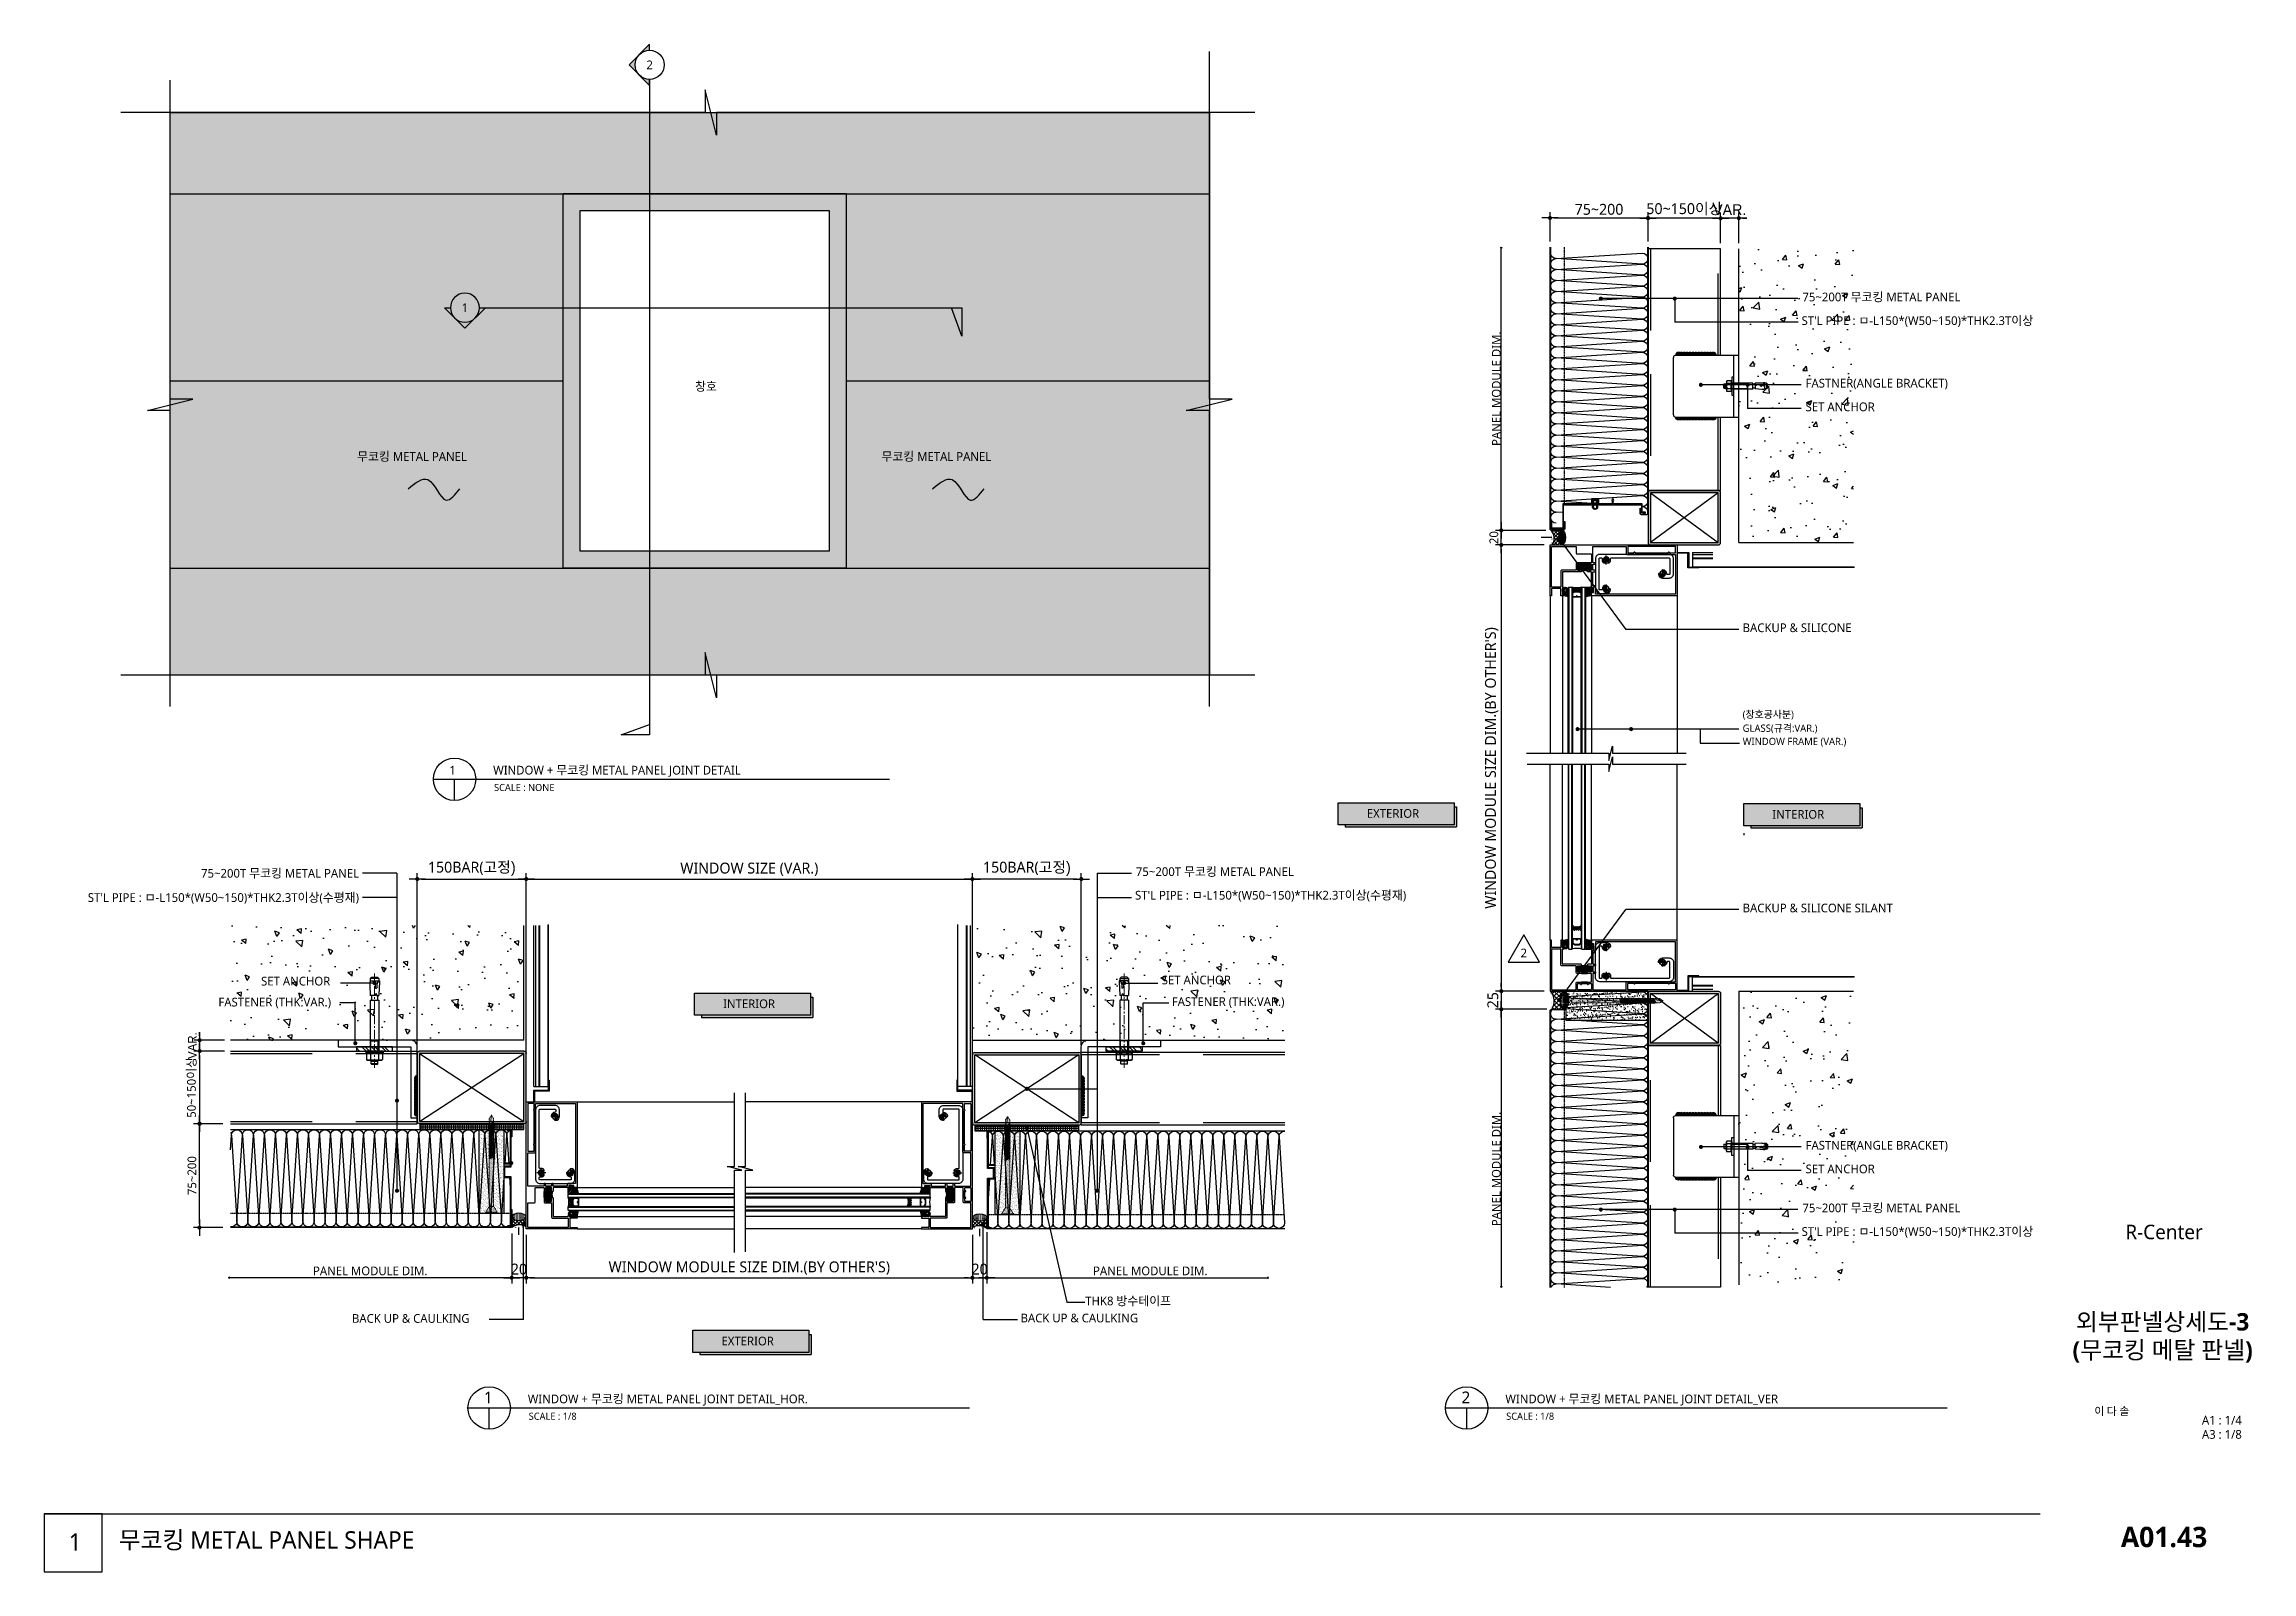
# Model space of a CAD drawing. Header units: millimetres. Extents: x -1365 to 31821, y 84 to 2865.
# Drawn here: x 6914 to 9955, y 84 to 2188 of the extents above; entities that cross this region are included whole.
import ezdxf
from ezdxf.enums import TextEntityAlignment as Align
from ezdxf.xclip import XClip

# ---------------------------------------------------------------- set-up
doc = ezdxf.new("R2010")
doc.units = ezdxf.units.MM
doc.header["$LTSCALE"] = 10
doc.header["$XCLIPFRAME"] = 0
for name, pattern in [('2017.06.22  K-TOP METAL PANEL SHAPE(수정)$0$HID', [0.345, 0.225, -0.12]), ('CENTER', [2, 1.25, -0.25, 0.25, -0.25]), ('CONTINOUS', [0]), ('H1', [0.28125, 0.1875, -0.09375])]:
    doc.linetypes.add(name, pattern=pattern)
doc.layers.get('DEFPOINTS').update_dxf_attribs({"color": 137})
for name, color, linetype in [('$0$A-DETL-PEN7', 7, 'Continuous'), ('1.bolt', 9, 'CONTINOUS'), ('DIM', 7, 'Continuous'), ('FASTENER', 1, 'Continuous'), ('ksteel_hatch', 253, 'Continuous'), ('SHT', 5, 'Continuous'), ('SYM', 6, 'Continuous'), ('SYM-LEAD', 6, 'Continuous'), ('TEXT', 3, 'Continuous'), ('TITLE', 7, 'Continuous'), ('스피드블록메탈 100', 2, 'Continuous'), ('스피드블록메탈 135', 2, 'Continuous'), ('지시선', 7, 'Continuous'), ('철물', 4, 'Continuous'), ('코킹', 9, 'Continuous')]:
    doc.layers.add(name, color=color, linetype=linetype)
doc.layers.add('CENTER', color=1, linetype='CENTER', lineweight=9)
doc.layers.add('SCREW', color=9, linetype='Continuous', lineweight=5)
doc.styles.add('form$0$맑은고딕', font='malgun.ttf')
doc.styles.add('ROMANC', font='malgun.ttf', dxfattribs={"height": 8})
doc.styles.add('TITLE BLOCK-V(r1.1)$0$Address', font='malgun.ttf')
doc.styles.add('맑은고딕', font='malgun.ttf')
doc.styles.add('맑은고딕B', font='malgunbd.ttf')
doc.styles.add('스타일1', font='malgun.ttf')
doc.dimstyles.new('GAUN-8', dxfattribs={"dimscale": 8, "dimtxt": 1.5, "dimasz": 0.7, "dimexe": 1, "dimexo": 1, "dimgap": 0.5, "dimtad": 1, "dimdec": 0, "dimzin": 1, "dimdsep": 46, "dimlunit": 6, "dimtxsty": '맑은고딕', "dimblk": 'CJDOT', "dimcen": 0.09, "dimdle": 1, "dimclrd": 256, "dimclre": 256, "dimclrt": 3, "dimadec": 0, "dimazin": 0, "dimtfac": 1, "dimtdec": 0, "dimtix": 1, "dimtmove": 2, "dimatfit": 3, "dimfxl": 1, "dimtolj": 1, "dimtzin": 1, "dimarcsym": 0})
pattern_1 = [(135, (-382293.991, -347279.919), (-6.73519209, -6.73519209), []), (135, (-382293.991, -347275.429), (-6.73519209, -6.73519209), [])]
pattern_2 = [(135, (-382247.223, -347279.919), (-6.73519209, -6.73519209), []), (135, (-382247.223, -347275.429), (-6.73519209, -6.73519209), [])]

msp = doc.modelspace()

# ---------------------------------------------------------------- texts
at = {"layer": 'TEXT', "color": 3, "style": '스타일1'}
for s, p in [('75~200T 무코킹 METAL PANEL', (9335.8, 1833.5)), ("ST'L PIPE : ㅁ-L150*(W50~150)*THK2.3T이상", (9334.7, 1800.9)), ('창호', (7810.6, 1710.3, 0)), ('FASTNER(ANGLE BRACKET)', (9340.2, 1714.8)), ('SET ANCHOR', (9340.2, 1682.2)), ('무코킹 METAL PANEL', (7345.1, 1613.8, 0)), ('무코킹 METAL PANEL', (8067.3, 1613.8, 0)), ('BACKUP & SILICONE', (9253.5, 1378)), ('75~200T 무코킹 METAL PANEL', (8417.7, 1042.2)), ("ST'L PIPE : ㅁ-L150*(W50~150)*THK2.3T이상(수평재)", (8416.6, 1009.7)), ('BACKUP & SILICONE SILANT', (9253.5, 992.1)), ('SET ANCHOR', (7212.8, 891.4)), ('SET ANCHOR', (8453.4, 893)), ('FASTENER (THK:VAR.)', (7154, 862.5)), ('FASTENER (THK:VAR.)', (8467.2, 863.2)), ('FASTNER(ANGLE BRACKET)', (9340.2, 665.4)), ('SET ANCHOR', (9340.2, 632.8)), ('75~200T 무코킹 METAL PANEL', (9335.8, 579.1)), ("ST'L PIPE : ㅁ-L150*(W50~150)*THK2.3T이상", (9334.7, 546.6)), ('THK8 방수테이프', (8348, 451)), ('BACK UP & CAULKING', (7338, 426.9)), ('BACK UP & CAULKING', (8258.9, 427.5))]:
    msp.add_text(s, height=12, dxfattribs=at).set_placement(p)
at = {"layer": 'TEXT', "color": 6, "linetype": 'Continuous', "style": 'form$0$맑은고딕'}
msp.add_text('(창호공사분)', height=10, dxfattribs=at).set_placement((9253.5, 1259.8))
at = {"layer": 'TEXT', "color": 252, "linetype": 'Continuous', "style": 'form$0$맑은고딕'}
for s, p in [('GLASS(규격:VAR.)', (9253.5, 1240.7)), ('WINDOW FRAME (VAR.)', (9253.5, 1222.5))]:
    msp.add_text(s, height=10, dxfattribs=at).set_placement(p)
at = {"layer": 'TEXT'}
for s, height, style, p in [('1', 12, 'ROMANC', (7472.1, 1181.9)), ('WINDOW + 무코킹 METAL PANEL JOINT DETAIL', 12, 'ROMANC', (7532.5, 1181.9)), ('SCALE : NONE         ', 9.75, 'ROMANC', (7533.7, 1159.2)), ('1', 16.2, 'ROMANC', (7519.8, 316.1)), ('WINDOW + 무코킹 METAL PANEL JOINT DETAIL_HOR.', 12, 'ROMANC', (7580.2, 316.1)), ('2', 16.2, 'ROMANC', (8866.3, 316.1)), ('WINDOW + 무코킹 METAL PANEL JOINT DETAIL_VER', 12, 'ROMANC', (8926.7, 316.1)), ('SCALE : 1/8             ', 9.75, 'ROMANC', (7581.4, 293.4)), ('SCALE : 1/8             ', 9.75, 'ROMANC', (8927.8, 293.4)), ('1 ', 24, '스타일1', (6947.8, 113.1)), ('무코킹 METAL PANEL SHAPE', 24, '스타일1', (7016.7, 115.9))]:
    msp.add_text(s, height=height, dxfattribs=dict(at, style=style)).set_placement(p)
at = {"layer": 'TEXT', "color": 3, "style": '스타일1'}
for s, p in [('75~200T 무코킹 METAL PANEL', (7347.7, 1045.9)), ("ST'L PIPE : ㅁ-L150*(W50~150)*THK2.3T이상(수평재)", (7347.7, 1012.5))]:
    msp.add_text(s, height=12, dxfattribs=at).set_placement(p, align=Align.MIDDLE_RIGHT)
at = {"layer": 'TEXT', "linetype": 'Continuous', "style": 'form$0$맑은고딕'}
msp.add_text('2', height=12, dxfattribs=at).set_placement((8952.1, 936.1), align=Align.MIDDLE_CENTER)
at = {"layer": 'TEXT', "style": '스타일1'}
msp.add_text('R-Center', height=20, dxfattribs=at).set_placement((9834, 552), align=Align.MIDDLE_CENTER)
at = {"layer": 'TEXT', "color": 3, "char_height": 12, "attachment_point": 5, "rotation": 90, "style": '스타일1'}
for insert in [(8914.3, 1713.1), (8914.3, 638.7)]:
    msp.add_mtext('PANEL MODULE DIM.', dxfattribs=dict(at, insert=insert))
at = {"layer": 'TEXT', "color": 3, "char_height": 12, "attachment_point": 5, "style": '스타일1'}
for insert in [(7363.1, 498.3), (8437.5, 498.3)]:
    msp.add_mtext('PANEL MODULE DIM.', dxfattribs=dict(at, insert=insert))

# ---------------------------------------------------------------- blocks, each defined once
blk = doc.blocks.new('*X42')
at = {"color": 0}
for p, q in [((651.6, -1054.5), (651.7, -1054.4)), ((651.6, -1067.7), (657.5, -1061.8)), ((651.8, -1055.6), (657.5, -1061.3)), ((652, -1056.7), (653.5, -1055.2)), ((652.2, -1058.7), (657.5, -1064)), ((652.2, -1064.5), (657.5, -1059.2)), ((652.2, -1064), (655.4, -1067.2)), ((652.3, -1059.1), (656.1, -1055.2)), ((652.4, -1061.6), (658.8, -1055.2)), ((652.4, -1061.5), (658.1, -1067.2)), ((654.1, -1055.2), (657.5, -1058.7)), ((656.7, -1055.2), (658.4, -1056.9)), ((659.4, -1055.2), (659.4, -1055.3)), ((651.9, -1066.3), (652.8, -1067.2)), ((654.7, -1067.2), (657.6, -1064.4)), ((657.4, -1067.2), (658.7, -1065.9))]:
    blk.add_line(p, q, dxfattribs=at)
blk = doc.blocks.new('RH-H')
at = {"color": 1, "linetype": 'CENTER'}
for p, q in [((-6, 0), (6, 0)), ((0, 6), (0, -6))]:
    blk.add_line(p, q, dxfattribs=at)
at = {"color": 8}
for p, q in [((-0.8, 0.5), (-2.1, 0.3)), ((-0.3, 2.1), (-0.5, 0.8)), ((0.5, 0.8), (0.3, 2.1)), ((2.1, 0.3), (0.8, 0.5)), ((-2.1, -0.3), (-0.8, -0.5)), ((-0.5, -0.8), (-0.3, -2.1)), ((0.3, -2.1), (0.5, -0.8)), ((0.8, -0.5), (2.1, -0.3))]:
    blk.add_line(p, q, dxfattribs=at)
blk.add_circle((0, 0), 4, dxfattribs=at)
for centre, start, end in [((-2.1, 0), 95.0616, 264.9384), ((-0.8, 0.8), 275.0616, 354.9384), ((0, 2.1), 5.0616, 174.9384), ((0.8, 0.8), 185.0616, 264.9384), ((2.1, 0), 275.0616, 84.9384), ((-0.8, -0.8), 5.0616, 84.9384), ((0, -2.1), 185.0616, 354.9384), ((0.8, -0.8), 95.0616, 174.9384)]:
    blk.add_arc(centre, 0.35, start, end, dxfattribs=at)
blk = doc.blocks.new('A$C08FF682D')
at = {"layer": '철물'}
h = blk.add_hatch(dxfattribs=at)
h.set_pattern_fill('ANSI31', color=252, scale=10, angle=-90, style=0)
h.set_pattern_definition([(45, (4317.955, -3621.7743), (0.88388348, -0.88388348), [])])
edge = h.paths.add_edge_path()
edge.add_line((-13.5, 34.1), (-13.5, 35.8))
edge.add_arc((-14.3, 35.8), 0.75, 360.935, 539.6191)
edge.add_line((-15, 35.8), (-15, 35))
edge.add_line((-15, 35), (-18.5, 35))
edge.add_arc((-18.5, 35.5), 0.5, 179.9999, 269.9999, ccw=False)
edge.add_line((-19, 35.5), (-19, 43))
edge.add_arc((-18.5, 43), 0.5, 89.9999, 179.9999, ccw=False)
edge.add_line((-18.5, 43.5), (-15, 43.5))
edge.add_line((-15, 43.5), (-15, 42.8))
edge.add_arc((-14.3, 42.8), 0.75, 179.9999, 359.9999)
edge.add_line((-13.5, 42.8), (-13.5, 43.5))
edge.add_line((-13.5, 43.5), (-5.5, 43.5))
edge.add_line((-5.5, 43.5), (-5.5, 42.8))
edge.add_arc((-4.8, 42.8), 0.75, 179.9999, 359.9999)
edge.add_line((-4, 42.8), (-4, 43.5))
edge.add_line((-4, 43.5), (-0.5, 43.5))
edge.add_arc((-0.5, 43), 0.5, 359.9999, 449.9999, ccw=False)
edge.add_line((0, 43), (0, 35.5))
edge.add_arc((-0.5, 35.5), 0.5, 269.9999, 359.9999, ccw=False)
edge.add_line((-0.5, 35), (-4, 35))
edge.add_line((-4, 35), (-4, 35.7))
edge.add_arc((-4.8, 35.7), 0.75, 359.9999, 539.9989)
edge.add_line((-5.5, 35.7), (-5.5, 35.7))
edge.add_line((-5.5, 35.7), (-5.5, 35))
edge.add_line((-5.5, 35), (-5.5, 34.1))
edge.add_arc((-9.5, 19.2), 15.4, 434.9538, 465.0461)
h = blk.add_hatch(dxfattribs=at)
h.set_pattern_fill('DASH', color=252, scale=5, style=0)
h.set_pattern_definition([(360, (1384.2921, 807.03724), (0.625, 0.625), [0.625, -0.625])])
h.paths.add_polyline_path([(-13.5, 43.5), (-13.5, 45.5), (-5.5, 45.5), (-5.5, 43.5)])
h = blk.add_hatch(dxfattribs=at)
h.set_pattern_fill('ANSI31', color=252, scale=10, angle=-90, style=0)
h.set_pattern_definition([(315, (-665.4916, 479.6072), (0.8838835, 0.8838835), [])])
edge = h.paths.add_edge_path(flags=17)
edge.add_arc((-36, 7.8), 1.5, 0, 360)
edge = h.paths.add_edge_path()
edge.add_arc((-36, 7.8), 4, 0, 360)
h = blk.add_hatch(dxfattribs=at)
h.set_pattern_fill('ANSI37', color=252, scale=10, angle=180, style=0)
h.set_pattern_definition([(225, (3817.4369, -6263.1778), (0.88388348, -0.88388348), []), (315, (3817.4369, -6263.1778), (0.88388348, 0.88388348), [])])
h.paths.add_polyline_path([(-32, -1.6), (-32, 7.8, -0.414214), (-36, 3.8, -0.414214), (-40, 7.8), (-40, 0, -0.087809)])
h = blk.add_hatch(dxfattribs=at)
h.set_pattern_fill('ANSI31', color=252, scale=0.5, angle=-90, style=0)
h.set_pattern_definition([(315, (-12777.8194, 3918.0321), (1.12253202, 1.12253202), [])])
h.paths.add_polyline_path([(1.2, 7.2), (0, 6.5), (0, 4), (-8, 4), (-7.9, 6), (-6.9, 8), (-7.9, 10), (-8, 12), (0, 12), (0, 9.5), (1.2, 8.9), (1, 10.2), (1.9, 10.4), (2.5, 8), (1.9, 5.6), (1, 5.8)])
h = blk.add_hatch(dxfattribs=at)
h.set_pattern_fill('ANSI37', color=252, scale=10, angle=-90, style=0)
h.set_pattern_definition([(315, (4594.0597, 1963.138), (0.88388348, 0.88388348), []), (45, (4594.0597, 1963.138), (-0.88388348, 0.88388348), [])])
edge = h.paths.add_edge_path()
edge.add_line((-8, 4), (-8, -2.1))
edge.add_arc((0.1, -16.9), 16.9, 90.4239, 118.7116, ccw=False)
edge.add_line((0, 0), (0, 4))
edge.add_line((0, 4), (-8, 4))
h = blk.add_hatch(dxfattribs=at)
h.set_pattern_fill('ANSI37', color=252, scale=10, angle=180, style=0)
h.set_pattern_definition([(225, (3817.4369, -5197.0982), (0.88388348, -0.88388348), []), (315, (3817.4369, -5197.0982), (0.88388348, 0.88388348), [])])
h.paths.add_polyline_path([(-32, -472.9), (-32, -482.4, 0.414214), (-36, -478.4, 0.414214), (-40, -482.4), (-40, -474.5, 0.087809)])
h = blk.add_hatch(dxfattribs=at)
h.set_pattern_fill('ANSI31', color=252, scale=10, angle=-90, style=0)
h.set_pattern_definition([(315, (-665.4916, 1545.6868), (0.8838835, 0.8838835), [])])
edge = h.paths.add_edge_path(flags=17)
edge.add_arc((-36, -482.4), 1.5, 0, 360)
edge = h.paths.add_edge_path()
edge.add_arc((-36, -482.4), 4, 0, 360)
h = blk.add_hatch(dxfattribs=at)
h.set_pattern_fill('ANSI37', color=252, scale=10, angle=-90, style=0)
h.set_pattern_definition([(315, (4594.0597, 3029.2175), (0.88388348, 0.88388348), []), (45, (4594.0597, 3029.2175), (-0.88388348, 0.88388348), [])])
edge = h.paths.add_edge_path()
edge.add_line((-8, -478.5), (-8, -472.5))
edge.add_arc((0.1, -457.6), 16.9, 241.2884, 269.5761)
edge.add_line((0, -474.5), (0, -478.5))
edge.add_line((0, -478.5), (-8, -478.5))
h = blk.add_hatch(dxfattribs=at)
h.set_pattern_fill('ANSI31', color=252, scale=0.5, angle=-90, style=0)
h.set_pattern_definition([(315, (-12777.8194, 4984.1117), (1.12253202, 1.12253202), [])])
h.paths.add_polyline_path([(1.2, -481.7), (0, -481), (0, -478.5), (-8, -478.5), (-7.9, -480.5), (-6.9, -482.5), (-7.9, -484.5), (-8, -486.5), (0, -486.5), (0, -484), (1.2, -483.4), (1, -484.7), (1.9, -484.9), (2.5, -482.5), (1.9, -480.1), (1, -480.4)])
h = blk.add_hatch(dxfattribs=at)
h.set_pattern_fill('ANSI31', color=252, scale=10, angle=-90, style=0)
h.set_pattern_definition([(45, (4317.955, -2555.6947), (0.88388348, -0.88388348), [])])
edge = h.paths.add_edge_path()
edge.add_line((-13.5, -508.7), (-13.5, -510.3))
edge.add_arc((-14.3, -510.3), 0.75, -179.6191, -0.935, ccw=False)
edge.add_line((-15, -510.3), (-15, -509.5))
edge.add_line((-15, -509.5), (-18.5, -509.5))
edge.add_arc((-18.5, -510), 0.5, 90.0001, 180.0001)
edge.add_line((-19, -510), (-19, -517.5))
edge.add_arc((-18.5, -517.5), 0.5, 180.0001, 270.0001)
edge.add_line((-18.5, -518), (-15, -518))
edge.add_line((-15, -518), (-15, -517.3))
edge.add_arc((-14.3, -517.3), 0.75, 0.0001, 180.0001, ccw=False)
edge.add_line((-13.5, -517.3), (-13.5, -518))
edge.add_line((-13.5, -518), (-5.5, -518))
edge.add_line((-5.5, -518), (-5.5, -517.3))
edge.add_arc((-4.8, -517.3), 0.75, 0.0001, 180.0001, ccw=False)
edge.add_line((-4, -517.3), (-4, -518))
edge.add_line((-4, -518), (-0.5, -518))
edge.add_arc((-0.5, -517.5), 0.5, -89.9999, 0.0001)
edge.add_line((0, -517.5), (0, -510))
edge.add_arc((-0.5, -510), 0.5, 0.0001, 90.0001)
edge.add_line((-0.5, -509.5), (-4, -509.5))
edge.add_line((-4, -509.5), (-4, -510.3))
edge.add_arc((-4.8, -510.3), 0.75, -179.9989, 0.0001, ccw=False)
edge.add_line((-5.5, -510.3), (-5.5, -510.3))
edge.add_line((-5.5, -510.3), (-5.5, -509.5))
edge.add_line((-5.5, -509.5), (-5.5, -508.7))
edge.add_arc((-9.5, -493.8), 15.4, -105.0461, -74.9538, ccw=False)
h = blk.add_hatch(dxfattribs=at)
h.set_pattern_fill('DASH', color=252, scale=5, style=0)
h.set_pattern_definition([(360, (1384.2921, 1873.1168), (0.625, 0.625), [0.625, -0.625])])
h.paths.add_polyline_path([(-13.5, -518), (-13.5, -520), (-5.5, -520), (-5.5, -518)])
h = blk.add_hatch(dxfattribs=at)
h.set_pattern_fill('DASH', color=252, scale=5, style=0)
h.set_pattern_definition([(360, (1384.2921, 1887.1168), (0.625, 0.625), [0.625, -0.625])])
h.paths.add_polyline_path([(-13.5, -532), (-13.5, -534), (-5.5, -534), (-5.5, -532)])
at = {"layer": '지시선', "color": 252}
for points in [[(-89.3, -217), (24, -217), (24, -227), (29, -207), (29, -217), (130.6, -217)], [(-88.4, -232), (24, -232), (24, -242), (29, -222), (29, -232), (130.6, -232)]]:
    blk.add_lwpolyline(points, dxfattribs=at)
at = {"layer": '철물', "color": 252}
for p, q in [((-57, 70), (118, 70)), ((-57, 0), (-57, 70)), ((50, 67.5), (50, 59.5)), ((115.5, 68), (50.5, 68)), ((116, 59.5), (116, 67.5)), ((118, 70), (118, 0)), ((-40, 32.5), (-40, 12)), ((-14, 33), (-39.5, 33)), ((-19, 43), (-19, 35.5)), ((-15, 43.5), (-18.5, 43.5)), ((-18.5, 35), (-15, 35)), ((-15, 42.8), (-15, 43.5)), ((-15, 35), (-15, 35.8)), ((-5.5, 43.5), (-13.5, 43.5)), ((-13.5, 43.5), (-13.5, 42.8)), ((-13.5, 35.8), (-13.5, 33.5)), ((-5.5, 42.8), (-5.5, 43.5)), ((-5.5, 35), (-5.5, 35.7)), ((-5.5, 35.7), (-5.5, 35.7)), ((-5.5, 33.5), (-5.5, 35)), ((-0.5, 33), (-5, 33)), ((-0.5, 43.5), (-4, 43.5)), ((-4, 43.5), (-4, 42.8)), ((-4, 35.7), (-4, 35)), ((-4, 35), (-0.5, 35)), ((0, 35.5), (0, 43)), ((0, 10), (0, 32.5)), ((50.5, 59), (58.5, 59)), ((58.5, 59), (58.5, 59.3)), ((60, 59.3), (60, 59)), ((60, 59), (106, 59)), ((106, 59), (106, 59.3)), ((107.5, 59.3), (107.5, 59)), ((107.5, 59), (115.5, 59)), ((-57, 0), (-57, -217)), ((-55, 0), (-57, 0)), ((-55, 9.5), (-55, 0)), ((-42.5, 10), (-54.5, 10)), ((-42, 0), (-42, 9.5)), ((-40, 0), (-42, 0)), ((-40, 12), (-38.5, 12)), ((-38.5, 11), (-40, 11)), ((-40, 11), (-40, 0)), ((-38.5, 12), (-38.5, 11)), ((-31, 12), (-31, -217)), ((-27, 12), (-27, -217)), ((-13, 12), (-13, -217)), ((-9, 12), (-9, -217)), ((0, 0), (0, 6)), ((0, 0), (0, -217)), ((118, 0), (0, 0)), ((3, 11.5), (1, 11.5)), ((1, 11.5), (1, 10)), ((1, 6), (1, 4.5)), ((1, 4.5), (3, 4.5)), ((3, 4.5), (3, 11.5)), ((118, 0), (118, -217)), ((-40, 0), (-40, -217)), ((-57, -474.5, 0), (-57, -232, 0)), ((-40, -474.5, 0), (-40, -232, 0)), ((-31, -486.5, 0), (-31, -232, 0)), ((-27, -486.5, 0), (-27, -232, 0)), ((-13, -486.5, 0), (-13, -232, 0)), ((-9, -486.5, 0), (-9, -232, 0)), ((0, -474.5, 0), (0, -232, 0)), ((118, -474.5, 0), (118, -232, 0)), ((-55, -474.5, 0), (-57, -474.5, 0)), ((-57, -474.5, 0), (-57, -544.5, 0)), ((-55, -484, 0), (-55, -474.5, 0)), ((-42.5, -484.5, 0), (-54.5, -484.5, 0)), ((-40, -474.5, 0), (-42, -474.5, 0)), ((-42, -474.5, 0), (-42, -484, 0)), ((-40, -485.5, 0), (-40, -474.5, 0)), ((-38.5, -485.5, 0), (-40, -485.5, 0)), ((-40, -507, 0), (-40, -486.5, 0)), ((-40, -486.5, 0), (-38.5, -486.5, 0)), ((-38.5, -486.5, 0), (-38.5, -485.5, 0)), ((118, -474.5, 0), (0, -474.5, 0)), ((0, -474.5, 0), (0, -480.5, 0)), ((0, -484.5, 0), (0, -507, 0)), ((1, -480.5, 0), (1, -479, 0)), ((1, -479, 0), (3, -479, 0)), ((1, -486, 0), (1, -484.5, 0)), ((3, -486, 0), (1, -486, 0)), ((3, -479, 0), (3, -486, 0)), ((118, -544.5, 0), (118, -474.5, 0)), ((-14, -507.5, 0), (-39.5, -507.5, 0)), ((-19, -517.5, 0), (-19, -510, 0)), ((-18.5, -509.5, 0), (-15, -509.5, 0)), ((-15, -509.5, 0), (-15, -510.3, 0)), ((-13.5, -510.3, 0), (-13.5, -508, 0)), ((-5.5, -508, 0), (-5.5, -509.5, 0)), ((-5.5, -509.5, 0), (-5.5, -510.3, 0)), ((-5.5, -510.3, 0), (-5.5, -510.3, 0)), ((-0.5, -507.5, 0), (-5, -507.5, 0)), ((-4, -510.3, 0), (-4, -509.5, 0)), ((-4, -509.5, 0), (-0.5, -509.5, 0)), ((0, -510, 0), (0, -517.5, 0)), ((-57, -544.5, 0), (118, -544.5, 0)), ((-19, -542, 0), (-19, -534.5, 0)), ((-15, -518, 0), (-18.5, -518, 0)), ((-18.5, -534, 0), (-15, -534, 0)), ((-0.5, -542.5, 0), (-18.5, -542.5, 0)), ((-15, -517.3, 0), (-15, -518, 0)), ((-15, -534, 0), (-15, -534.8, 0)), ((-13.5, -518, 0), (-13.5, -517.3, 0)), ((-5.5, -518, 0), (-13.5, -518, 0)), ((-13.5, -534.8, 0), (-13.5, -534, 0)), ((-13.5, -534, 0), (-5.5, -534, 0)), ((-5.5, -517.3, 0), (-5.5, -518, 0)), ((-5.5, -534, 0), (-5.5, -534.8, 0)), ((-4, -518, 0), (-4, -517.3, 0)), ((-0.5, -518, 0), (-4, -518, 0)), ((-4, -534.8, 0), (-4, -534, 0)), ((-4, -534, 0), (-0.5, -534, 0)), ((0, -534.5, 0), (0, -542, 0)), ((50, -542, 0), (50, -534, 0)), ((50.5, -533.5, 0), (58.5, -533.5, 0)), ((115.5, -542.5, 0), (50.5, -542.5, 0)), ((58.5, -533.5, 0), (58.5, -533.8, 0)), ((60, -533.8, 0), (60, -533.5, 0)), ((60, -533.5, 0), (106, -533.5, 0)), ((106, -533.5, 0), (106, -533.8, 0)), ((107.5, -533.8, 0), (107.5, -533.5, 0)), ((107.5, -533.5, 0), (115.5, -533.5, 0)), ((116, -534, 0), (116, -542, 0))]:
    blk.add_line(p, q, dxfattribs=at)
for points in [[(-21, 58.5, 0.414213), (-20, 57.5), (-0.5, 57.5, -0.414214), (0, 57), (0, 46, -0.414214), (-0.5, 45.5), (-20, 45.5, 0.414213), (-21, 44.5), (-21, 35.5, -0.414213), (-21.5, 35), (-41, 35, 0.414214), (-42, 34), (-42, 12.5, -0.414214), (-42.5, 12), (-54.5, 12, -0.414214), (-55, 12.5), (-55, 67.5, -0.414201), (-54.5, 68), (-21.5, 68, -0.414226), (-21, 67.5)], [(5, 35), (2.5, 35, -0.414214), (2, 35.5), (2, 43, -0.414214), (2.5, 43.5), (5, 43.5, 0.414214), (5.5, 44), (5.5, 45, 0.414214), (5, 45.5), (2.5, 45.5, -0.414214), (2, 46), (2, 67.5, -0.414214), (2.5, 68), (47.5, 68, -0.414214), (48, 67.5), (48, 58, 0.414214), (49, 57), (115.5, 57, -0.414214), (116, 56.5), (116, 2.5, -0.414214), (115.5, 2), (6, 2, -0.414214), (5.5, 2.5), (5.5, 12.5, 0.414214), (4.5, 13.5), (2.5, 13.5, -0.414214), (2, 14), (2, 32.5, -0.414214), (2.5, 33), (5, 33, 0.414214), (5.5, 33.5), (5.5, 34.5, 0.414214)], [(5.5, 9, 0.414214), (11.5, 3), (20.5, 3, 0.38553), (26.2, 8.2, 1), (23.2, 8.5, -2.112304), (20.2, 11.5, 1), (19.9, 14.5, 0.37493), (14.8, 9, -0.403404), (13.8, 8), (11.5, 8, -0.414214), (10.5, 9), (10.5, 51, -0.414214), (11.5, 52), (14, 52, -0.493287), (14.9, 50.7, 0.241735), (16.1, 45.6, 1), (18.4, 47.5, -2.112304), (22.6, 47.5, 1), (24.9, 45.6, 0.241735), (26.1, 50.7, -0.493287), (27, 52), (107, 52, -0.414214), (108, 51), (108, 30.3, -0.414214), (107, 29.3), (104.7, 29.3, -0.403404), (103.7, 30.2, 0.37493), (98.6, 35.7, 1), (98.3, 32.7, -2.112304), (95.3, 29.7, 1), (92.3, 29.4, 0.38553), (98, 24.3), (107, 24.3, 0.414214), (113, 30.3), (113, 51, 0.414214), (107, 57), (11.5, 57, 0.414214), (5.5, 51)]]:
    blk.add_lwpolyline(points, format="xyb", close=True, dxfattribs=at)
for points in [[(-13.5, 43.5), (-13.5, 45.5), (-5.5, 45.5), (-5.5, 43.5)], [(-14, 4), (-14, -2), (-26, -2), (-26, 4), (-23, 6), (-17, 6)], [(1.2, 7.2), (0, 6.5), (0, 4), (-8, 4), (-7.9, 6), (-6.9, 8), (-7.9, 10), (-8, 12), (0, 12), (0, 9.5), (1.2, 8.9), (1, 10.2), (1.9, 10.4), (2.5, 8), (1.9, 5.6), (1, 5.8)]]:
    blk.add_lwpolyline(points, close=True, dxfattribs=at)
for points in [[(-32, -217), (-32, 11), (-31, 12), (-27, 12), (-26, 11), (-26, -217)], [(-19.4, -1.4), (-19.4, 0), (-20.6, 0), (-20.6, -1.4), (-25.4, -1.4), (-25.4, 3.8), (-22.8, 5.4), (-17.2, 5.4), (-14.6, 3.8), (-14.6, -1.4), (-19.8, -1.4), (-19.8, -0.4), (-20.2, -0.4), (-20.2, -2)], [(-14, -217), (-14, 11), (-13, 12), (-9, 12), (-8, 11), (-8, -217)]]:
    blk.add_lwpolyline(points, dxfattribs=at)
at = {"layer": '철물', "color": 252, "elevation": 0}
for points in [[(-32, -232), (-32, -485.5), (-31, -486.5), (-27, -486.5), (-26, -485.5), (-26, -232)], [(-14, -232), (-14, -485.5), (-13, -486.5), (-9, -486.5), (-8, -485.5), (-8, -232)], [(-19.4, -473.1), (-19.4, -474.5), (-20.6, -474.5), (-20.6, -473.1), (-25.4, -473.1), (-25.4, -478.3), (-22.8, -479.9), (-17.2, -479.9), (-14.6, -478.3), (-14.6, -473.1), (-19.8, -473.1), (-19.8, -474.1), (-20.2, -474.1), (-20.2, -472.5)]]:
    blk.add_lwpolyline(points, dxfattribs=at)
for points in [[(-21, -533, -0.414213), (-20, -532), (-0.5, -532, 0.414214), (0, -531.5), (0, -520.5, 0.414214), (-0.5, -520), (-20, -520, -0.414213), (-21, -519), (-21, -510, 0.414213), (-21.5, -509.5), (-41, -509.5, -0.414214), (-42, -508.5), (-42, -487, 0.414214), (-42.5, -486.5), (-54.5, -486.5, 0.414214), (-55, -487), (-55, -542, 0.414201), (-54.5, -542.5), (-21.5, -542.5, 0.414226), (-21, -542)], [(5, -509.5), (2.5, -509.5, 0.414214), (2, -510), (2, -517.5, 0.414214), (2.5, -518), (5, -518, -0.414214), (5.5, -518.5), (5.5, -519.5, -0.414214), (5, -520), (2.5, -520, 0.414214), (2, -520.5), (2, -542, 0.414214), (2.5, -542.5), (47.5, -542.5, 0.414214), (48, -542), (48, -532.5, -0.414214), (49, -531.5), (115.5, -531.5, 0.414214), (116, -531), (116, -477, 0.414214), (115.5, -476.5), (6, -476.5, 0.414214), (5.5, -477), (5.5, -487, -0.414214), (4.5, -488), (2.5, -488, 0.414214), (2, -488.5), (2, -507, 0.414214), (2.5, -507.5), (5, -507.5, -0.414214), (5.5, -508), (5.5, -509, -0.414214)], [(5.5, -483.5, -0.414214), (11.5, -477.5), (20.5, -477.5, -0.38553), (26.2, -482.7, -1), (23.2, -483, 2.112304), (20.2, -486, -1), (19.9, -489, -0.37493), (14.8, -483.5, 0.403404), (13.8, -482.5), (11.5, -482.5, 0.414214), (10.5, -483.5), (10.5, -525.5, 0.414214), (11.5, -526.5), (14, -526.5, 0.493287), (14.9, -525.3, -0.241735), (16.1, -520.1, -1), (18.4, -522, 2.112304), (22.6, -522, -1), (24.9, -520.1, -0.241735), (26.1, -525.3, 0.493287), (27, -526.5), (107, -526.5, 0.414214), (108, -525.5), (108, -504.8, 0.414214), (107, -503.8), (104.7, -503.8, 0.403404), (103.7, -504.7, -0.37493), (98.6, -510.3, -1), (98.3, -507.3, 2.112304), (95.3, -504.3, -1), (92.3, -504, -0.38553), (98, -498.8), (107, -498.8, -0.414214), (113, -504.8), (113, -525.5, -0.414214), (107, -531.5), (11.5, -531.5, -0.414214), (5.5, -525.5)]]:
    blk.add_lwpolyline(points, format="xyb", close=True, dxfattribs=at)
for points in [[(-14, -478.5), (-14, -472.5), (-26, -472.5), (-26, -478.5), (-23, -480.5), (-17, -480.5)], [(1.2, -481.7), (0, -481), (0, -478.5), (-8, -478.5), (-7.9, -480.5), (-6.9, -482.5), (-7.9, -484.5), (-8, -486.5), (0, -486.5), (0, -484), (1.2, -483.4), (1, -484.7), (1.9, -484.9), (2.5, -482.5), (1.9, -480.1), (1, -480.4)], [(-13.5, -518), (-13.5, -520), (-5.5, -520), (-5.5, -518)], [(-13.5, -532), (-13.5, -534), (-5.5, -534), (-5.5, -532)]]:
    blk.add_lwpolyline(points, close=True, dxfattribs=at)
at = {"layer": '철물', "color": 252}
for centre, radius in [((-36, 7.8), 4), ((-36, 7.8), 1.5), ((-36, -482.4, 0), 4), ((-36, -482.4, 0), 1.5)]:
    blk.add_circle(centre, radius, dxfattribs=at)
for centre, radius, start, end in [((50.5, 67.5), 0.5, 90, 180), ((115.5, 67.5), 0.5, 360, 90), ((-39.5, 32.5), 0.5, 90, 180), ((-18.5, 43), 0.5, 89.9999, 179.9999), ((-18.5, 35.5), 0.5, 179.9999, 269.9999), ((-14.2, 42.8), 0.75, 179.9999, 359.9999), ((-14.2, 35.8), 0.75, 0.935, 179.6191), ((-14, 33.5), 0.5, 270, 0), ((-9.5, 19.2), 15.4, 74.954, 105.0461), ((-4.8, 42.8), 0.75, 179.9999, 359.9999), ((-4.8, 35.7), 0.75, 359.9999, 179.9989), ((-5, 33.5), 0.5, 180, 270), ((-0.5, 43), 0.5, 359.9999, 89.9999), ((-0.5, 35.5), 0.5, 269.9999, 359.9999), ((-0.5, 32.5), 0.5, 0, 90), ((50.5, 59.5), 0.5, 180, 270), ((59.3, 59.3), 0.75, 0, 180), ((106.7, 59.3), 0.75, 0, 180), ((115.5, 59.5), 0.5, 270, 360), ((-54.5, 9.5), 0.5, 90, 180), ((-42.5, 9.5), 0.5, 0, 90), ((-40.6, -23.4), 23.4, 68.4463, 88.5201), ((-20, 40.1), 28.9, 256.0118, 283.9882), ((0.1, -16.9), 16.9, 90.4239, 118.7116), ((0.5, 10), 0.5, 180, 0), ((0.5, 6), 0.5, 0, 180), ((-54.5, -484, 0), 0.5, 180, 270), ((-42.5, -484, 0), 0.5, 270, 0), ((-40.6, -451.1, 0), 23.4, 271.4799, 291.5537), ((-20, -514.6, 0), 28.9, 76.0118, 103.9882), ((0.1, -457.6, 0), 16.9, 241.2884, 269.5761), ((0.5, -480.5, 0), 0.5, 180, 0), ((0.5, -484.5, 0), 0.5, 0, 180), ((-39.5, -507, 0), 0.5, 180, 270), ((-18.5, -510, 0), 0.5, 90.0001, 180.0001), ((-14.2, -510.3, 0), 0.75, 180.3809, 359.065), ((-14.2, -517.3, 0), 0.75, 0.0001, 180.0001), ((-14, -508, 0), 0.5, 0, 90), ((-9.5, -493.8, 0), 15.4, 254.9539, 285.046), ((-5, -508, 0), 0.5, 90, 180), ((-4.8, -510.3, 0), 0.75, 180.0011, 0.0001), ((-4.8, -517.3, 0), 0.75, 0.0001, 180.0001), ((-0.5, -507, 0), 0.5, 270, 0), ((-0.5, -510, 0), 0.5, 0.0001, 90.0001), ((-18.5, -517.5, 0), 0.5, 180.0001, 270.0001), ((-18.5, -534.5, 0), 0.5, 89.9999, 179.9999), ((-18.5, -542, 0), 0.5, 179.9999, 269.9999), ((-14.2, -534.8, 0), 0.75, 179.9999, 359.9999), ((-4.8, -534.8, 0), 0.75, 179.9999, 359.9999), ((-0.5, -517.5, 0), 0.5, 270.0001, 0.0001), ((-0.5, -534.5, 0), 0.5, 359.9999, 89.9999), ((-0.5, -542, 0), 0.5, 269.9999, 359.9999), ((50.5, -534, 0), 0.5, 90, 180), ((50.5, -542, 0), 0.5, 180, 270), ((59.3, -533.8, 0), 0.75, 180, 0), ((106.7, -533.8, 0), 0.75, 180, 0), ((115.5, -534, 0), 0.5, 0, 90), ((115.5, -542, 0), 0.5, 270, 0)]:
    blk.add_arc(centre, radius, start, end, dxfattribs=at)
at = {"layer": '철물', "color": 252, "xscale": -1}
for name, p, rotation in [('RH-H', (20.5, 49.2), 180), ('RH-H', (98, 30), 180), ('RH-H', (20.5, 8.8), 180), ('*X42', (1041.2, -1113, 0), 270)]:
    blk.add_blockref(name, p, dxfattribs=dict(at, rotation=rotation))
at = {"layer": '철물', "color": 252, "rotation": 270}
blk.add_blockref('*X42', (1041.2, 663.5), dxfattribs=at)
at = {"layer": '철물', "color": 252}
for p in [(20.5, -483.3, 0), (98, -504.5, 0), (20.5, -523.8, 0)]:
    blk.add_blockref('RH-H', p, dxfattribs=at)
blk = doc.blocks.new('CJDOT')
blk.add_line((-2, 0), (2, 0))
at = {"const_width": 0.5}
blk.add_lwpolyline([(-0.25, 0, 1), (0.25, 0, 1)], format="xyb", close=True, dxfattribs=at)
blk = doc.blocks.new('*D182')
at = {"layer": 'DEFPOINTS', "color": 0, "transparency": 16777216}
for p in [(8192.6, 556.1, 0), (8212.4, 557.2, 0), (8212.4, 489)]:
    blk.add_point(p, dxfattribs=at)
at = {"layer": 'DIM', "lineweight": -2, "transparency": 16777216}
for p, q in [((8192.6, 548.1), (8192.6, 481)), ((8212.4, 549.2), (8212.4, 481)), ((8187, 489), (8181.4, 489)), ((8192.6, 489), (8212.4, 489)), ((8218, 489), (8223.6, 489))]:
    blk.add_line(p, q, dxfattribs=at)
at = {"layer": 'DIM', "lineweight": -2, "transparency": 16777216, "xscale": 5.6, "yscale": 5.6, "zscale": 5.6}
blk.add_blockref('CJDOT', (8192.6, 489), dxfattribs=at)
at = {"layer": 'DIM', "lineweight": -2, "transparency": 16777216, "xscale": 5.6, "yscale": 5.6, "zscale": 5.6, "rotation": 180}
blk.add_blockref('CJDOT', (8212.4, 489), dxfattribs=at)
at = {"layer": 'DIM', "color": 3, "transparency": 16777216, "insert": (8202.5, 500.8), "char_height": 12, "attachment_point": 5, "style": '맑은고딕'}
blk.add_mtext('\\A1;{\\H1.25x;20}', dxfattribs=at)
blk = doc.blocks.new('_DOT')
at = {"color": 0, "linetype": 'ByBlock'}
blk.add_line((-0.5, 0), (-1, 0), dxfattribs=at)
at = {"color": 0, "linetype": 'ByBlock', "const_width": 0.5}
blk.add_lwpolyline([(-0.25, 0, 1), (0.25, 0, 1)], format="xyb", close=True, dxfattribs=at)
blk = doc.blocks.new('*D183')
at = {"layer": 'DEFPOINTS', "color": 0, "transparency": 16777216}
for p in [(7558, 558.1), (7578, 556.1), (7558, 489)]:
    blk.add_point(p, dxfattribs=at)
at = {"layer": 'DIM', "lineweight": -2, "transparency": 16777216}
for p, q in [((7558, 550.1), (7558, 481)), ((7578, 548.1), (7578, 481)), ((7552.4, 489), (7546.8, 489)), ((7578, 489), (7558, 489)), ((7583.6, 489), (7589.2, 489))]:
    blk.add_line(p, q, dxfattribs=at)
at = {"layer": 'DIM', "lineweight": -2, "transparency": 16777216, "xscale": 5.6, "yscale": 5.6, "zscale": 5.6}
blk.add_blockref('CJDOT', (7558, 489), dxfattribs=at)
at = {"layer": 'DIM', "lineweight": -2, "transparency": 16777216, "xscale": 5.6, "yscale": 5.6, "zscale": 5.6, "rotation": 180}
blk.add_blockref('CJDOT', (7578, 489), dxfattribs=at)
at = {"layer": 'DIM', "color": 3, "transparency": 16777216, "insert": (7568, 500.8), "char_height": 12, "attachment_point": 5, "style": '맑은고딕'}
blk.add_mtext('\\A1;{\\H1.25x;20}', dxfattribs=at)
blk = doc.blocks.new('*D184')
at = {"layer": 'DEFPOINTS', "color": 0, "transparency": 16777216}
for p in [(7578, 556.1), (8192.6, 556.1, 0), (8192.6, 489)]:
    blk.add_point(p, dxfattribs=at)
at = {"layer": 'DIM', "lineweight": -2, "transparency": 16777216}
for p, q in [((7578, 548.1), (7578, 481)), ((8192.6, 548.1), (8192.6, 481)), ((7583.6, 489), (8187, 489))]:
    blk.add_line(p, q, dxfattribs=at)
at = {"layer": 'DIM', "lineweight": -2, "transparency": 16777216, "xscale": 5.6, "yscale": 5.6, "zscale": 5.6, "rotation": 180}
blk.add_blockref('CJDOT', (7578, 489), dxfattribs=at)
at = {"layer": 'DIM', "lineweight": -2, "transparency": 16777216, "xscale": 5.6, "yscale": 5.6, "zscale": 5.6}
blk.add_blockref('CJDOT', (8192.6, 489), dxfattribs=at)
at = {"layer": 'DIM', "color": 3, "transparency": 16777216, "insert": (7885.3, 502.3), "char_height": 12, "attachment_point": 5, "style": '맑은고딕'}
blk.add_mtext("\\A1;{\\H1.25x;WINDOW MODULE SIZE DIM.(BY OTHER'S)}", dxfattribs=at)
blk = doc.blocks.new('*D94')
at = {"layer": 'DEFPOINTS', "color": 0, "transparency": 16777216}
for p in [(7127.8, 701.1), (7168.2, 701.1), (7168.2, 558.1)]:
    blk.add_point(p, dxfattribs=at)
at = {"layer": 'DIM', "lineweight": -2, "transparency": 16777216}
for p, q in [((7160.2, 701.1), (7119.8, 701.1)), ((7127.8, 563.7), (7127.8, 695.5)), ((7160.2, 558.1), (7119.8, 558.1))]:
    blk.add_line(p, q, dxfattribs=at)
at = {"layer": 'DIM', "lineweight": -2, "transparency": 16777216, "xscale": 5.6, "yscale": 5.6, "zscale": 5.6}
for p, rotation in [((7127.8, 701.1), 90), ((7127.8, 558.1), 270)]:
    blk.add_blockref('CJDOT', p, dxfattribs=dict(at, rotation=rotation))
at = {"layer": 'DIM', "color": 3, "transparency": 16777216, "insert": (7117.6, 629.6), "char_height": 12, "attachment_point": 5, "rotation": 90, "style": '맑은고딕'}
blk.add_mtext('\\A1;75~200', dxfattribs=at)
blk = doc.blocks.new('*D95')
at = {"layer": 'DEFPOINTS', "color": 0, "transparency": 16777216}
for p in [(7170.6, 801.1), (7128.2, 701.1), (7168.2, 701.1)]:
    blk.add_point(p, dxfattribs=at)
at = {"layer": 'DIM', "lineweight": -2, "transparency": 16777216}
for p, q in [((7162.6, 801.1), (7120.2, 801.1)), ((7128.2, 795.5), (7128.2, 706.7)), ((7160.2, 701.1), (7120.2, 701.1))]:
    blk.add_line(p, q, dxfattribs=at)
at = {"layer": 'DIM', "lineweight": -2, "transparency": 16777216, "xscale": 5.6, "yscale": 5.6, "zscale": 5.6}
for p, rotation in [((7128.2, 801.1), 90), ((7128.2, 701.1), 270)]:
    blk.add_blockref('CJDOT', p, dxfattribs=dict(at, rotation=rotation))
at = {"layer": 'DIM', "color": 3, "transparency": 16777216, "insert": (7117.5, 751.1), "char_height": 12, "attachment_point": 5, "rotation": 90, "style": '맑은고딕'}
blk.add_mtext('\\A1;50~150{\\fGulim|b0|i0|c129|p50;이상}', dxfattribs=at)
blk = doc.blocks.new('*D185')
at = {"layer": 'DEFPOINTS', "color": 0, "transparency": 16777216}
for p in [(7128.2, 801.1), (7170.6, 816.1), (7170.6, 801.1)]:
    blk.add_point(p, dxfattribs=at)
at = {"layer": 'DIM', "lineweight": -2, "transparency": 16777216}
for p, q in [((7128.2, 821.7), (7128.2, 827.3)), ((7162.6, 816.1), (7120.2, 816.1)), ((7162.6, 801.1), (7120.2, 801.1)), ((7128.2, 816.1), (7128.2, 801.1)), ((7128.2, 795.5), (7128.2, 789.9))]:
    blk.add_line(p, q, dxfattribs=at)
at = {"layer": 'DIM', "lineweight": -2, "transparency": 16777216, "xscale": 5.6, "yscale": 5.6, "zscale": 5.6}
for p, rotation in [((7128.2, 816.1), 270), ((7128.2, 801.1), 90)]:
    blk.add_blockref('CJDOT', p, dxfattribs=dict(at, rotation=rotation))
at = {"layer": 'DIM', "color": 3, "transparency": 16777216, "insert": (7118, 808.6), "char_height": 12, "attachment_point": 5, "rotation": 90, "style": '맑은고딕'}
blk.add_mtext('\\A1;{\\fGulim|b0|i0|c129|p50;VAR.}', dxfattribs=at)
blk = doc.blocks.new('A$C3B703804')
h = blk.add_hatch()
h.set_pattern_fill('DOTS', color=5)
h.set_pattern_definition([(0, (-16970.1114, -5167.1011), (0.79375, 1.5875), [0, -1.5875])])
edge = h.paths.add_edge_path()
edge.add_ellipse((0, 0), major_axis=(0, 9.98), ratio=0.503997, start_angle=0, end_angle=360, ccw=False)
at = {"layer": '코킹'}
h = blk.add_hatch(dxfattribs=at)
h.set_pattern_fill('ANSI37', color=1, scale=1.127969, angle=-90)
h.set_pattern_definition([(315, (-1236948.617, 405151.0884), (2.532362464, 2.532362464), []), (45, (-1236948.617, 405151.0884), (-2.532362464, 2.532362464), [])])
edge = h.paths.add_edge_path()
edge.add_ellipse((6.4, -0.4), major_axis=(-2.7, 12.9), ratio=0.860619, start_angle=26.9717, end_angle=126.7246, ccw=False)
edge.add_line((-1, 10), (-15.1, 10))
edge.add_arc((-29.9, -1), 18.5, -31.0142, 36.6029, ccw=False)
edge.add_line((-14.1, -10.5), (-0.9, -10))
at = {"layer": '코킹', "color": 9}
blk.add_arc((-29.9, -1), 18.5, 328.9858, 36.6029, dxfattribs=at)
at = {"layer": '코킹', "color": 9, "extrusion": (0, 0, -1)}
blk.add_ellipse((0, 0), major_axis=(0, 9.98), ratio=0.503997, dxfattribs=at)
blk = doc.blocks.new('A$C30AC2A5A')
h = blk.add_hatch(color=252)
h.dxf.hatch_style = 1
edge = h.paths.add_edge_path()
edge.add_line((-133.7, 44.8), (-134.2, 44.8))
edge.add_line((-134.2, 44.8), (-134.2, -206.5))
edge.add_arc((-132.2, -206.5), 2, 180, 270)
edge.add_line((-132.2, -208.5), (-125.2, -208.5))
edge.add_arc((-125.2, -206.5), 2, 270, 360)
edge.add_line((-123.2, -206.5), (-123.2, -199.5))
edge.add_line((-123.2, -199.5), (-123.7, -199.5))
edge.add_line((-123.7, -199.5), (-123.7, -206.5))
edge.add_arc((-125.2, -206.5), 1.5, -90, 0, ccw=False)
edge.add_line((-125.2, -208), (-132.2, -208))
edge.add_arc((-132.2, -206.5), 1.5, 180, 270, ccw=False)
edge.add_line((-133.7, -206.5), (-133.7, 44.8))
h = blk.add_hatch(color=254)
h.dxf.hatch_style = 1
edge = h.paths.add_edge_path()
edge.add_line((0.8, 44.8), (0, 44.8))
edge.add_line((0, 44.8), (0, -227.7))
edge.add_arc((-1.5, -227.7), 1.5, -90, 0, ccw=False)
edge.add_line((-1.5, -229.2), (-17.1, -229.2))
edge.add_arc((-17.1, -227.7), 1.5, 180, 270, ccw=False)
edge.add_line((-18.6, -227.7), (-18.6, -218))
edge.add_line((-18.6, -218), (-19.4, -218))
edge.add_line((-19.4, -218), (-19.4, -228))
edge.add_arc((-17.4, -228), 2, 180, 270)
edge.add_line((-17.4, -230), (-1.2, -230))
edge.add_arc((-1.2, -228), 2, 270, 360)
edge.add_line((0.8, -228), (0.8, 44.8))
h = blk.add_hatch(color=254)
h.dxf.hatch_style = 1
edge = h.paths.add_edge_path()
edge.add_line((-86.3, -190.6), (-87.1, -188.6))
edge.add_line((-87.1, -188.6), (-86.1, -186.6))
edge.add_line((-86.1, -186.6), (-85.1, -186.6))
edge.add_line((-85.1, -186.6), (-84.1, -188.6))
edge.add_line((-84.1, -188.6), (-84.8, -190.6))
edge.add_line((-84.8, -190.6), (-84.6, -193.6))
edge.add_line((-84.6, -193.6), (-66.4, -193.6))
edge.add_line((-66.4, -193.6), (-66.4, -186.4))
edge.add_line((-66.4, -186.4), (-56.1, -186.4))
edge.add_line((-56.1, -186.4), (-56.1, -193.6))
edge.add_line((-56.1, -193.6), (-16.7, -193.6))
edge.add_line((-16.7, -193.6), (-16.7, -227.1))
edge.add_line((-16.7, -227.1), (-1.8, -227.1))
edge.add_line((-1.8, -227.1), (-1.8, -218.2))
edge.add_line((-1.8, -218.2), (-0.6, -218.2))
edge.add_line((-0.6, -218.2), (-0.6, -226.2))
edge.add_arc((-2.6, -226.2), 2, -90, 0, ccw=False)
edge.add_line((-2.6, -228.2), (-15.9, -228.2))
edge.add_arc((-15.9, -226.2), 2, 180, 270, ccw=False)
edge.add_line((-17.9, -226.2), (-17.9, -194.7))
edge.add_line((-17.9, -194.7), (-59.3, -194.7))
edge.add_line((-59.3, -194.7), (-59.3, -193.6))
edge.add_line((-59.3, -193.6), (-57.3, -193.6))
edge.add_line((-57.3, -193.6), (-57.3, -187.6))
edge.add_line((-57.3, -187.6), (-65.3, -187.6))
edge.add_line((-65.3, -187.6), (-65.3, -193.6))
edge.add_line((-65.3, -193.6), (-63.3, -193.6))
edge.add_line((-63.3, -193.6), (-63.3, -194.7))
edge.add_line((-63.3, -194.7), (-125, -194.7))
edge.add_line((-125, -194.7), (-125, -204.2))
edge.add_arc((-127, -204.2), 2, -90, 0, ccw=False)
edge.add_line((-127, -206.2), (-130.9, -206.2))
edge.add_line((-130.9, -206.2), (-130.9, -205.1))
edge.add_line((-130.9, -205.1), (-126.1, -205.1))
edge.add_line((-126.1, -205.1), (-126.1, -193.6))
edge.add_line((-126.1, -193.6), (-86.6, -193.6))
edge.add_line((-86.6, -193.6), (-86.3, -190.6))
at = {"layer": '스피드블록메탈 135'}
h = blk.add_hatch(dxfattribs=at)
h.set_pattern_fill('ANSI31', color=253, scale=0.1)
h.set_pattern_definition([(45, (-1283687.27715, 361817.4267), (-0.22450640303, 0.22450640303), [])])
h.paths.add_polyline_path([(-57.8, -188.1), (-57.8, -193.1), (-60.3, -193.1), (-60.3, -194.2, -0.079792), (-59.3, -194.7), (-59.3, -194.7), (-59.3, -194.7, -3.125577), (-63.3, -194.7), (-63.3, -194.7), (-63.3, -194.7, -0.079792), (-62.3, -194.2), (-62.3, -193.1), (-64.8, -193.1), (-64.8, -188.1)])
h.paths.add_polyline_path([(-61.3, -200.1, 1), (-61.3, -195.1, 1)], flags=16)
h.paths.add_polyline_path([(-58.8, -192.1), (-58.8, -189.1), (-63.8, -189.1), (-63.8, -192.1)], flags=16)
at = {"color": 251, "ltscale": 0.01}
for points in [[(-7.6, 129, 1), (-7.6, 144.2), (-126.3, 151.8, 1), (-126.3, 136.6), (-7.6, 144.2)], [(-7.6, 129, 1), (-7.6, 144.2), (-126.3, 151.8, 1), (-126.3, 136.6), (-7.6, 144.2)], [(-7.6, 129, 1), (-7.6, 144.2), (-126.3, 151.8, 1), (-126.3, 136.6), (-7.6, 144.2)], [(-7.6, 113.9, 1), (-7.6, 129), (-126.3, 136.6, 1), (-126.3, 121.4), (-7.6, 129)], [(-7.6, 144.2, 0.386991), (0, 151.1, 0.386991)], [(-7.6, 98.7, 1), (-7.6, 113.9), (-126.3, 121.4, 1), (-126.3, 106.3), (-7.6, 113.9)], [(-7.6, 83.5, 1), (-7.6, 98.7), (-126.3, 106.3, 1), (-126.3, 91.1), (-7.6, 98.7)], [(-7.6, 83.5, 1), (-7.6, 98.7), (-126.3, 106.3, 1), (-126.3, 91.1), (-7.6, 98.7)], [(-7.6, 83.5, 1), (-7.6, 98.7), (-126.3, 106.3, 1), (-126.3, 91.1), (-7.6, 98.7)], [(-7.6, 68.3, 1), (-7.6, 83.5), (-126.3, 91.1, 1), (-126.3, 75.9), (-7.6, 83.5)], [(-7.6, 53.1, 1), (-7.6, 68.3), (-126.3, 75.9, 1), (-126.3, 60.7), (-7.6, 68.3)], [(-7.6, 53.1, 1), (-7.6, 68.3), (-126.3, 75.9, 1), (-126.3, 60.7), (-7.6, 68.3)], [(-7.6, 38, 1), (-7.6, 53.1), (-126.3, 60.7, 1), (-126.3, 45.5), (-7.6, 53.1)], [(-7.6, 38, 1), (-7.6, 53.1), (-126.3, 60.7, 1), (-126.3, 45.5), (-7.6, 53.1)], [(-7.6, 22.8, 1), (-7.6, 38), (-126.3, 45.5, 1), (-126.3, 30.4), (-7.6, 38)], [(-7.6, 22.8, 1), (-7.6, 38), (-126.3, 45.5, 1), (-126.3, 30.4), (-7.6, 38)], [(-7.6, 22.8, 1), (-7.6, 38), (-126.3, 45.5, 1), (-126.3, 30.4), (-7.6, 38)], [(-7.6, 38, 0.386991), (0, 44.8, 0.386991)], [(-7.6, 7.6, 1), (-7.6, 22.8), (-126.3, 30.4, 1), (-126.3, 15.2), (-7.6, 22.8)], [(-7.6, -7.6, 1), (-7.6, 7.6), (-126.3, 15.2, 1), (-126.3, 0), (-7.6, 7.6)], [(-7.6, -22.8, 1), (-7.6, -7.6), (-126.3, 0, 1), (-126.3, -15.2), (-7.6, -7.6)], [(-7.6, -22.8, 1), (-7.6, -7.6), (-126.3, 0, 1), (-126.3, -15.2), (-7.6, -7.6)], [(-7.6, -22.8, 1), (-7.6, -7.6), (-126.3, 0, 1), (-126.3, -15.2), (-7.6, -7.6)], [(-7.6, -38, 1), (-7.6, -22.8), (-126.3, -15.2, 1), (-126.3, -30.4), (-7.6, -22.8)], [(-7.6, -53.1, 1), (-7.6, -38), (-126.3, -30.4, 1), (-126.3, -45.5), (-7.6, -38)], [(-7.6, -53.1, 1), (-7.6, -38), (-126.3, -30.4, 1), (-126.3, -45.5), (-7.6, -38)], [(-7.6, -68.3, 1), (-7.6, -53.1), (-126.3, -45.5, 1), (-126.3, -60.7), (-7.6, -53.1)], [(-7.6, -68.3, 1), (-7.6, -53.1), (-126.3, -45.5, 1), (-126.3, -60.7), (-7.6, -53.1)], [(-7.6, -83.5, 1), (-7.6, -68.3), (-126.3, -60.7, 1), (-126.3, -75.9), (-7.6, -68.3)], [(-7.6, -98.7, 1), (-7.6, -83.5), (-126.3, -75.9, 1), (-126.3, -91.1), (-7.6, -83.5)], [(-7.6, -113.9, 1), (-7.6, -98.7), (-126.3, -91.1, 1), (-126.3, -106.3), (-7.6, -98.7)], [(-7.6, -113.9, 1), (-7.6, -98.7), (-126.3, -91.1, 1), (-126.3, -106.3), (-7.6, -98.7)], [(-7.6, -129, 1), (-7.6, -113.9), (-126.3, -106.3, 1), (-126.3, -121.4), (-7.6, -113.9)], [(-7.6, -144.2, 1), (-7.6, -129), (-126.3, -121.4, 1), (-126.3, -136.6), (-7.6, -129)], [(-7.6, -144.2, 1), (-7.6, -129), (-126.3, -121.4, 1), (-126.3, -136.6), (-7.6, -129)], [(-7.6, -159.4, 1), (-7.6, -144.2), (-126.3, -136.6, 1), (-126.3, -151.8), (-7.6, -144.2)], [(-7.6, -159.4, 1), (-7.6, -144.2), (-126.3, -136.6, 1), (-126.3, -151.8), (-7.6, -144.2)], [(-7.6, -174.6, 1), (-7.6, -159.4), (-126.3, -151.8, 1), (-126.3, -167), (-7.6, -159.4)], [(-7.6, -189.8, 1), (-7.6, -174.6), (-126.3, -167, 1), (-126.3, -182.2), (-7.6, -174.6)], [(-7.6, -204.9, 1), (-7.6, -189.8), (-126.3, -182.2, 1), (-126.3, -197.3), (-125, -197.3)], [(-125, -197.4), (-126.3, -197.3, 0.554919), (-133.1, -208.3)], [(-125, -197.4), (-126.3, -197.3, 0.554919), (-133.1, -208.3)], [(-125, -197.4), (-126.3, -197.3, 0.554919), (-133.1, -208.3)], [(-7.6, -220.1, 1), (-7.6, -204.9), (-17.9, -204.3)], [(-7.6, -220.1, 1), (-7.6, -204.9), (-17.9, -204.3)], [(-7.6, -220.1, 1), (-7.6, -204.9), (-17.9, -204.3)]]:
    blk.add_lwpolyline(points, format="xyb", dxfattribs=at)
for points in [[(-85.1, -194.7), (-7.6, -189.8)], [(-17.9, -205.6), (-7.6, -204.9)], [(-17.9, -205.6), (-7.6, -204.9)], [(-17.9, -205.6), (-7.6, -204.9)]]:
    blk.add_lwpolyline(points, dxfattribs=at)
at = {"layer": '스피드블록메탈 100', "color": 4}
for points in [[(-134.2, 159.8), (-134.2, -206.5, 0.414214), (-132.2, -208.5), (-125.2, -208.5, 0.414214), (-123.2, -206.5), (-123.2, -199.5), (-123.7, -199.5), (-123.7, -206.5, -0.414214), (-125.2, -208), (-132.2, -208, -0.414214), (-133.7, -206.5), (-133.7, 159.8)], [(0, 159.8), (0, -227.7, -0.414214), (-1.5, -229.2), (-17.1, -229.2, -0.414214), (-18.6, -227.7), (-18.6, -218), (-19.4, -218), (-19.4, -228, 0.414214), (-17.4, -230), (-1.2, -230, 0.414214), (0.8, -228), (0.8, 159.8)]]:
    blk.add_lwpolyline(points, format="xyb", dxfattribs=at)
at = {"layer": '스피드블록메탈 135', "color": 252, "linetype": 'H1', "ltscale": 0.2}
blk.add_line((-19.2, -193.2), (-19.2, 159.8), dxfattribs=at)
at = {"layer": '스피드블록메탈 135', "color": 5}
for p, q in [((-62.3, -193.1), (-62.3, -194.2)), ((-60.3, -193.1), (-60.3, -194.2))]:
    blk.add_line(p, q, dxfattribs=at)
at = {"layer": '스피드블록메탈 135', "color": 1}
blk.add_line((-1.7, -240), (13.1, -240), dxfattribs=at)
at = {"layer": '스피드블록메탈 135', "color": 181}
blk.add_lwpolyline([(-86.3, -190.6), (-87.1, -188.6), (-86.1, -186.6), (-85.1, -186.6), (-84.1, -188.6), (-84.8, -190.6), (-84.6, -193.6), (-66.4, -193.6), (-66.4, -186.4), (-56.1, -186.4), (-56.1, -193.6), (-16.7, -193.6), (-16.7, -227.1), (-1.8, -227.1), (-1.8, -218.2), (-0.6, -218.2), (-0.6, -226.2, -0.414214), (-2.6, -228.2), (-15.9, -228.2, -0.414214), (-17.9, -226.2), (-17.9, -194.7), (-59.3, -194.7), (-59.3, -193.6), (-57.3, -193.6), (-57.3, -187.6), (-65.3, -187.6), (-65.3, -193.6), (-63.3, -193.6), (-63.3, -194.7), (-125, -194.7), (-125, -204.2, -0.414214), (-127, -206.2), (-130.9, -206.2), (-130.9, -205.1), (-126.1, -205.1), (-126.1, -193.6), (-86.6, -193.6)], format="xyb", close=True, dxfattribs=at)
at = {"layer": '스피드블록메탈 135', "color": 5}
blk.add_lwpolyline([(-62.3, -193.1), (-64.8, -193.1), (-64.8, -188.1), (-57.8, -188.1), (-57.8, -193.1), (-60.3, -193.1)], dxfattribs=at)
blk.add_lwpolyline([(-63.8, -189.1), (-58.8, -189.1), (-58.8, -192.1), (-63.8, -192.1)], close=True, dxfattribs=at)
blk.add_circle((-61.3, -197.6), 2.5, dxfattribs=at)
blk.add_arc((-61.3, -197.6), 3.5, 106.6015, 73.3985, dxfattribs=at)
blk = doc.blocks.new('A$C4E771A6B')
h = blk.add_hatch(color=24)
h.dxf.hatch_style = 1
h.paths.add_polyline_path([(-93.6, 71.8, 0.414214), (-96.8, 68.6), (-96.8, 0, 0.414214), (-93.6, -3.2), (0, -3.2, 0.414214), (3.2, 0), (3.2, 68.6, 0.414214), (0, 71.8)])
h.paths.add_polyline_path([(0, 68.6), (0, 0), (-93.6, 0), (-93.6, 68.6)], flags=16)
at = {"color": 22}
for p, q in [((-96.8, 68.6), (-96.8, 0)), ((0, 71.8), (-93.6, 71.8)), ((0, 68.6), (-93.6, 68.6)), ((-93.6, 68.6), (-93.6, 0)), ((0, 0), (0, 68.6)), ((3.2, 0), (3.2, 68.6)), ((-93.6, 0), (0, 0)), ((-93.6, -3.2), (0, -3.2))]:
    blk.add_line(p, q, dxfattribs=at)
at = {"color": 1}
for p, q in [((0, 68.6), (-93.6, 0)), ((-93.6, 68.6), (0, 0))]:
    blk.add_line(p, q, dxfattribs=at)
at = {"color": 22}
for centre, start, end in [((-93.6, 68.6), 90, 180), ((0, 68.6), 360, 90), ((-93.6, 0), 180, 270), ((0, 0), 270, 0)]:
    blk.add_arc(centre, 3.2, start, end, dxfattribs=at)
blk = doc.blocks.new('*D186')
at = {"layer": 'DEFPOINTS', "color": 0, "transparency": 16777216}
for p in [(8988.2, 883.6, 0), (8921.1, 858.6), (8990.7, 858.6, 0)]:
    blk.add_point(p, dxfattribs=at)
at = {"layer": 'DIM', "lineweight": -2, "transparency": 16777216}
for p, q in [((8980.2, 883.6), (8913.1, 883.6)), ((8921.1, 889.2), (8921.1, 894.8)), ((8921.1, 883.6), (8921.1, 858.6)), ((8982.7, 858.6), (8913.1, 858.6)), ((8921.1, 853), (8921.1, 847.4))]:
    blk.add_line(p, q, dxfattribs=at)
at = {"layer": 'DIM', "lineweight": -2, "transparency": 16777216, "xscale": 5.6, "yscale": 5.6, "zscale": 5.6}
for p, rotation in [((8921.1, 883.6), 270), ((8921.1, 858.6), 90)]:
    blk.add_blockref('CJDOT', p, dxfattribs=dict(at, rotation=rotation))
at = {"layer": 'DIM', "color": 3, "transparency": 16777216, "insert": (8909.4, 871.1), "char_height": 12, "attachment_point": 5, "rotation": 90, "style": '맑은고딕'}
blk.add_mtext('\\A1;{\\H1.25x;25}', dxfattribs=at)
blk = doc.blocks.new('A$C55611C01')
h = blk.add_hatch(color=254)
h.dxf.hatch_style = 1
edge = h.paths.add_edge_path()
edge.add_line((-42.5, 196.6), (-34.6, 196.6))
edge.add_line((-34.6, 196.6), (-34.6, 197.4))
edge.add_line((-34.6, 197.4), (2.6, 197.4))
edge.add_line((2.6, 197.4), (2.6, 190.3))
edge.add_line((2.6, 190.3), (17.2, 190.3))
edge.add_line((17.2, 190.3), (17.5, 187.3))
edge.add_line((17.5, 187.3), (16.7, 185.3))
edge.add_line((16.7, 185.3), (17.7, 183.3))
edge.add_line((17.7, 183.3), (18.7, 183.3))
edge.add_line((18.7, 183.3), (19.7, 185.3))
edge.add_line((19.7, 185.3), (19, 187.3))
edge.add_line((19, 187.3), (19.2, 190.3))
edge.add_line((19.2, 190.3), (26, 190.3))
edge.add_line((26, 190.3), (26, 197.4))
edge.add_line((26, 197.4), (43.1, 197.4))
edge.add_line((43.1, 197.4), (43.1, 196.9))
edge.add_line((43.1, 196.9), (51.2, 196.9))
edge.add_arc((51.2, 195.6), 1.35, 0, 90, ccw=False)
edge.add_line((52.6, 195.6), (52.6, 188.1))
edge.add_line((52.6, 188.1), (53.7, 188.1))
edge.add_line((53.7, 188.1), (53.7, 195.6))
edge.add_arc((51.2, 195.6), 2.5, 360, 450)
edge.add_line((51.2, 198.1), (44.2, 198.1))
edge.add_line((44.2, 198.1), (44.2, 198.6))
edge.add_line((44.2, 198.6), (22.9, 198.6))
edge.add_line((22.9, 198.6), (22.9, 197.4))
edge.add_line((22.9, 197.4), (24.9, 197.4))
edge.add_line((24.9, 197.4), (24.9, 191.4))
edge.add_line((24.9, 191.4), (16.9, 191.4))
edge.add_line((16.9, 191.4), (16.9, 197.4))
edge.add_line((16.9, 197.4), (18.9, 197.4))
edge.add_line((18.9, 197.4), (18.9, 198.6))
edge.add_line((18.9, 198.6), (12.4, 198.6))
edge.add_line((12.4, 198.6), (12.4, 191.6))
edge.add_line((12.4, 191.6), (3.8, 191.6))
edge.add_line((3.8, 191.6), (3.8, 198.6))
edge.add_line((3.8, 198.6), (-35.8, 198.6))
edge.add_line((-35.8, 198.6), (-35.8, 197.8))
edge.add_line((-35.8, 197.8), (-42.5, 197.8))
edge.add_arc((-42.5, 195.3), 2.5, 90, 180)
edge.add_line((-45, 195.3), (-45, 188.1))
edge.add_line((-45, 188.1), (-43.8, 188.1))
edge.add_line((-43.8, 188.1), (-43.8, 195.3))
edge.add_arc((-42.5, 195.3), 1.35, 90, 179.9968, ccw=False)
at = {"layer": '스피드블록메탈 135'}
h = blk.add_hatch(dxfattribs=at)
h.set_pattern_fill('ANSI31', color=253, scale=0.1)
h.set_pattern_definition([(45, (-1301271.48088, 365888.3783), (-0.22450640303, 0.22450640303), [])])
h.paths.add_polyline_path([(18.9, 199.1), (18.9, 199.1), (18.9, 199, 0.079792), (19.9, 198.6), (19.9, 197.4), (17.4, 197.4), (17.4, 192.4), (24.4, 192.4), (24.4, 197.4), (21.9, 197.4), (21.9, 198.6, 0.079792), (22.9, 199), (22.9, 199.1), (22.9, 199.1, 3.125577)])
h.paths.add_polyline_path([(20.9, 204.4, -1), (20.9, 199.4, -1)], flags=16)
h.paths.add_polyline_path([(23.4, 196.4), (23.4, 193.4), (18.4, 193.4), (18.4, 196.4)], flags=16)
at = {"color": 251, "ltscale": 0.01}
for points in [[(-46, 194.4), (0.9, 197.4)], [(55.1, 186.2), (-46, 192.7)], [(-46, 179.2), (55.5, 185.7)]]:
    blk.add_lwpolyline(points, dxfattribs=at)
for points in [[(63, 185.1, -0.212511), (66.7, 180.2, -0.212511)], [(-46, 148.9), (59.4, 155.6, -1), (59.4, 140.4), (-46.2, 147.2)], [(66.7, 176.6, -0.345838), (59.4, 170.8), (-46, 177.5)], [(-46, 164.1), (59.4, 170.8, -1), (59.4, 155.6), (-46, 162.3)], [(-59.4, 132.8, -0.665933), (-64.8, 145.8, -0.665933)], [(-59.4, 117.7, -1), (-59.4, 132.8), (59.4, 140.4, -1), (59.4, 125.2), (-59.4, 132.8)], [(-59.4, 102.5, -1), (-59.4, 117.7), (59.4, 125.2, -1), (59.4, 110.1), (-59.4, 117.7)], [(-59.4, 87.3, -1), (-59.4, 102.5), (59.4, 110.1, -1), (59.4, 94.9), (-59.4, 102.5)], [(-59.4, 72.1, -1), (-59.4, 87.3), (59.4, 94.9, -1), (59.4, 79.7), (-59.4, 87.3)], [(-59.4, 56.9, -1), (-59.4, 72.1), (59.4, 79.7, -1), (59.4, 64.5), (-59.4, 72.1)], [(-59.4, 41.7, -1), (-59.4, 56.9), (59.4, 64.5, -1), (59.4, 49.3), (-59.4, 56.9)], [(-59.4, 26.6, -1), (-59.4, 41.7), (59.4, 49.3, -1), (59.4, 34.2), (-59.4, 41.7)], [(-59.4, 11.4, -1), (-59.4, 26.6), (59.4, 34.2, -1), (59.4, 19), (-59.4, 26.6)], [(-59.4, -3.8, -1), (-59.4, 11.4), (59.4, 19, -1), (59.4, 3.8), (-59.4, 11.4)], [(-59.4, -19, -1), (-59.4, -3.8), (59.4, 3.8, -1), (59.4, -11.4), (-59.4, -3.8)], [(-59.4, -34.2, -1), (-59.4, -19), (59.4, -11.4, -1), (59.4, -26.6), (-59.4, -19)], [(-59.4, -49.3, -1), (-59.4, -34.2), (59.4, -26.6, -1), (59.4, -41.7), (-59.4, -34.2)], [(-59.4, -64.5, -1), (-59.4, -49.3), (59.4, -41.7, -1), (59.4, -56.9), (-59.4, -49.3)], [(-59.4, -79.7, -1), (-59.4, -64.5), (59.4, -56.9, -1), (59.4, -72.1), (-59.4, -64.5)], [(-59.4, -94.9, -1), (-59.4, -79.7), (59.4, -72.1, -1), (59.4, -87.3), (-59.4, -79.7)], [(-59.4, -110.1, -1), (-59.4, -94.9), (59.4, -87.3, -1), (59.4, -102.5), (-59.4, -94.9)], [(-59.4, -125.2, -1), (-59.4, -110.1), (59.4, -102.5, -1), (59.4, -117.7), (-59.4, -110.1)], [(-59.4, -140.4, -1), (-59.4, -125.2), (59.4, -117.7, -1), (59.4, -132.8), (-59.4, -125.2)], [(-59.4, -155.6, -1), (-59.4, -140.4), (59.4, -132.8, -1), (59.4, -148), (-59.4, -140.4)], [(-59.4, -170.8, -1), (-59.4, -155.6), (59.4, -148, -1), (59.4, -163.2), (-59.4, -155.6)], [(-59.4, -186, -1), (-59.4, -170.8), (59.4, -163.2, -1), (59.4, -178.4), (-59.4, -170.8)], [(-59.4, -201.1, -1), (-59.4, -186), (59.4, -178.4, -1), (59.4, -193.6), (-59.4, -186)], [(-59.4, -216.3, -1), (-59.4, -201.1), (59.4, -193.6, -1), (59.4, -208.7), (-59.4, -201.1)], [(-59.4, -231.5, -1), (-59.4, -216.3), (59.4, -208.7, -1), (59.4, -223.9), (-59.4, -216.3)], [(-66.9, -238.7, -0.398317), (-59.4, -231.5), (59.4, -223.9, -1), (59.4, -239.1), (-59.4, -231.5)]]:
    blk.add_lwpolyline(points, format="xyb", dxfattribs=at)
at = {"layer": '스피드블록메탈 100', "color": 4}
for points in [[(-67.8, -238.7), (-67.8, 144.1, -0.414214), (-65.3, 146.6), (-48.8, 146.6, 0.414214), (-46.8, 148.6), (-46.8, 196.1, -0.414214), (-44.3, 198.6), (-36.8, 198.6), (-36.8, 197.8), (-44, 197.8, 0.414214), (-46, 195.8), (-46, 148.3, -0.414214), (-48.5, 145.8), (-65, 145.8, 0.414214), (-67, 143.8), (-67, -238.7)], [(66.7, -238.7), (66.7, 127.3), (66.7, 183.1, 0.414214), (64.7, 185.1), (57.2, 185.1, -0.414214), (54.7, 187.6), (54.7, 196.1, 0.414214), (52.7, 198.1), (45.2, 198.1), (45.2, 198.6), (52.7, 198.6, -0.414214), (55.2, 196.1), (55.2, 187.6, 0.414214), (57.2, 185.6), (64.7, 185.6, -0.414214), (67.2, 183.1), (67.2, 127.2), (67.2, -238.7)]]:
    blk.add_lwpolyline(points, format="xyb", dxfattribs=at)
at = {"layer": '스피드블록메탈 135', "color": 252, "linetype": 'H1', "ltscale": 0.2}
blk.add_line((-47.8, -238.7), (-47.8, 145.9), dxfattribs=at)
at = {"layer": '스피드블록메탈 135', "color": 181}
blk.add_lwpolyline([(-42.5, 196.6), (-34.6, 196.6), (-34.6, 197.4), (2.6, 197.4), (2.6, 190.3), (17.2, 190.3), (17.5, 187.3), (16.7, 185.3), (17.7, 183.3), (18.7, 183.3), (19.7, 185.3), (19, 187.3), (19.2, 190.3), (26, 190.3), (26, 197.4), (43.1, 197.4), (43.1, 196.9), (51.2, 196.9, -0.414214), (52.6, 195.6), (52.6, 188.1), (53.7, 188.1), (53.7, 195.6, 0.414214), (51.2, 198.1), (44.2, 198.1), (44.2, 198.6), (22.9, 198.6), (22.9, 197.4), (24.9, 197.4), (24.9, 191.4), (16.9, 191.4), (16.9, 197.4), (18.9, 197.4), (18.9, 198.6), (12.4, 198.6), (12.4, 191.6), (3.8, 191.6), (3.8, 198.6), (-35.8, 198.6), (-35.8, 197.8), (-42.5, 197.8, 0.414214), (-45, 195.3), (-45, 188.1), (-43.8, 188.1), (-43.8, 195.3, -0.414197)], format="xyb", close=True, dxfattribs=at)
at = {"layer": '스피드블록메탈 135', "color": 5}
blk.add_lwpolyline([(19.9, 198.6), (19.9, 197.4), (17.4, 197.4), (17.4, 192.4), (24.4, 192.4), (24.4, 197.4), (21.9, 197.4), (21.9, 198.6, 6.854102)], format="xyb", close=True, dxfattribs=at)
blk.add_lwpolyline([(18.4, 193.4), (23.4, 193.4), (23.4, 196.4), (18.4, 196.4)], close=True, dxfattribs=at)
blk.add_circle((20.9, 201.9), 2.5, dxfattribs=at)
blk = doc.blocks.new('A$C4E25569A')
h = blk.add_hatch(color=32)
h.dxf.hatch_style = 1
h.paths.add_polyline_path([(-0.4, 29.7, 0.57735), (-3.9, 23.6, -0.267949), (-0.4, 25.6)])
h = blk.add_hatch(color=32)
h.dxf.hatch_style = 1
h.paths.add_polyline_path([(-0.4, 25.6, 0.57735), (-3.9, 19.6, -0.267949), (-0.4, 21.6)])
h = blk.add_hatch(color=32)
h.dxf.hatch_style = 1
h.paths.add_polyline_path([(-0.4, 21.6, 0.57735), (-3.9, 15.6, -0.267949), (-0.4, 17.6)])
h = blk.add_hatch(color=32)
h.dxf.hatch_style = 1
h.paths.add_polyline_path([(-0.4, 17.6, 0.57735), (-3.9, 11.5, -0.267949), (-0.4, 13.6)])
h = blk.add_hatch(color=32)
h.dxf.hatch_style = 1
h.paths.add_polyline_path([(-0.4, 13.6, 0.57735), (-3.9, 7.5, -0.267949), (-0.4, 9.5)])
h = blk.add_hatch(color=32)
h.dxf.hatch_style = 1
h.paths.add_polyline_path([(-0.4, 9.5, 0.57735), (-3.9, 3.5, -0.267949), (-0.4, 5.5)])
h = blk.add_hatch(color=32)
h.dxf.hatch_style = 1
h.paths.add_polyline_path([(-0.4, 5.5, 0.57735), (-3.9, -0.5, -0.267949), (-0.4, 1.5)])
h = blk.add_hatch(color=32)
h.dxf.hatch_style = 1
h.paths.add_polyline_path([(-0.4, 1.5, 0.57735), (-3.9, -4.6, -0.267949), (-0.4, -2.5)])
h = blk.add_hatch(color=32)
h.dxf.hatch_style = 1
h.paths.add_polyline_path([(-0.4, -2.5, 0.57735), (-3.9, -8.6, -0.267949), (-0.4, -6.6)])
h = blk.add_hatch(color=32)
h.dxf.hatch_style = 1
h.paths.add_polyline_path([(-0.4, -6.6, 0.57735), (-3.9, -12.6, -0.267949), (-0.4, -10.6)])
h = blk.add_hatch(color=32)
h.dxf.hatch_style = 1
h.paths.add_polyline_path([(-0.4, -10.6, 0.57735), (-3.9, -16.6, -0.267949), (-0.4, -14.6)])
h = blk.add_hatch(color=32)
h.dxf.hatch_style = 1
h.paths.add_polyline_path([(-0.4, -14.6, 0.57735), (-3.9, -20.7, -0.267949), (-0.4, -18.6)])
h = blk.add_hatch(color=32)
h.dxf.hatch_style = 1
h.paths.add_polyline_path([(-0.4, -18.3, 1), (-0.4, -26.3)])
at = {"color": 250}
for centre, end in [((-0.4, 25.6), 210), ((-0.4, 21.6), 210), ((-0.4, 17.6), 210), ((-0.4, 13.6), 210), ((-0.4, 9.5), 210), ((-0.4, 5.5), 210), ((-0.4, 1.5), 210), ((-0.4, -2.5), 210), ((-0.4, -6.6), 210), ((-0.4, -10.6), 210), ((-0.4, -14.3), 210), ((-0.4, -18.3), 210), ((-0.4, -22.3), 270)]:
    blk.add_arc(centre, 4.03, 90, end, dxfattribs=at)
blk = doc.blocks.new('A$C47247A44')
at = {"color": 253}
for p, q in [((-90, -39.5), (-90, 39.5)), ((-87, 42.5), (0, 42.5)), ((-7, -42.5), (-7, 42.5)), ((0, -42.5), (0, 42.5)), ((-87, -42.5), (0, -42.5))]:
    blk.add_line(p, q, dxfattribs=at)
for centre, start, end in [((-87, 39.5), 90, 180), ((-87, -39.5), 180, 270)]:
    blk.add_arc(centre, 3, start, end, dxfattribs=at)
at = {"layer": '1.bolt', "color": 253}
for p, q in [((-20.2, 3), (-20.6, 2.7)), ((-20.6, -2.7), (-20.6, 2.7)), ((-20.2, 3), (-20.2, -3)), ((-20.2, 3), (-17.9, 3)), ((-16.8, 4), (-17.9, 2.9)), ((-17.9, -2.9), (-17.9, 2.9)), ((-17.5, 3.3), (-16.8, 3.3)), ((-16.8, 6.3), (-16.3, 7.3)), ((-16.8, 6.3), (-16.8, -6.3)), ((-10.7, 7.3), (-16.3, 7.3)), ((-10.7, 3.7), (-16.3, 3.7)), ((-10.2, 6.3), (-10.7, 7.3)), ((-10.7, -4.1), (-10.7, 4.4)), ((19.4, 4), (-9.5, 4)), ((-9.5, 3.3), (11.9, 3.3)), ((11.9, -4), (11.9, 4)), ((19.4, -4), (19.4, 4)), ((22.5, 2.8), (19.7, 2.8)), ((29.5, 4.3), (22.5, 3.9)), ((22.5, 1.8), (22.5, 3.9)), ((23.8, 1.9), (22.5, 1.8)), ((22.5, 1), (22.5, -3.9)), ((23.8, 0.9), (22.5, 1)), ((34.2, 4.5), (29.5, 4.3)), ((32.6, 2.3), (29.7, 2.1)), ((32.8, 0.5), (29.8, 0.7)), ((33.5, 2.6), (32.6, 2.3)), ((33.4, 0.3), (32.8, 0.5)), ((34.1, 0.2), (33.4, 0.3)), ((34.4, 2.8), (33.5, 2.6)), ((35.2, -0.2), (34.1, 0.2)), ((35.9, 4.6), (34.2, 4.5)), ((35.3, 3.2), (34.4, 2.8)), ((35.9, 3.9), (35.3, 3.2)), ((35.9, 3.9), (35.9, 4.6)), ((38.3, 3.9), (35.9, 3.9)), ((36.1, -3.9), (36.1, 3.9)), ((38.3, 3.9), (38.3, -3.9)), ((38.3, 3.9), (39.4, 2.7)), ((39.4, -2.7), (39.4, 2.7)), ((-20.6, -2.7), (-20.2, -3)), ((-20.2, -3), (-17.9, -3)), ((-16.8, -4), (-17.9, -2.9)), ((-17.5, -3.3), (-16.8, -3.3)), ((-16.8, -6.3), (-16.3, -7.3)), ((-10.7, -3.7), (-16.3, -3.7)), ((-10.7, -7.3), (-16.3, -7.3)), ((-10.2, -6.3), (-10.7, -7.3)), ((-9.5, -3.3), (11.9, -3.3)), ((19.4, -4), (-9.5, -4)), ((22.5, -2.8), (19.7, -2.8)), ((31.9, -4.4), (22.5, -3.9)), ((34.3, -4.2), (35, -3.9)), ((35, -3.9), (35.6, -3.5)), ((38.3, -3.9), (35.1, -3.9)), ((35.8, -0.9), (35.2, -0.2)), ((35.6, -3.5), (35.9, -2.8)), ((36, -2.1), (35.8, -0.9)), ((35.9, -2.8), (36, -2.1)), ((39.4, -2.7), (38.3, -3.9))]:
    blk.add_line(p, q, dxfattribs=at)
for points in [[(-10.1, 0.2), (-9.5, 0.2), (-10.1, 7.2), (-10.7, 7.1)], [(-10.1, -6.8), (-9.5, -6.8), (-10.1, 7.2), (-10.7, 7.1)], [(-10.1, -6.8), (-9.5, -6.8), (-10.1, 0.2), (-10.7, 0.1)], [(-9.5, 12.5), (-9.5, -12.5), (-7, -12.5), (-7, 12.5)]]:
    blk.add_lwpolyline(points, close=True, dxfattribs=at)
for centre, radius, start, end in [((-13.6, 5.5), 3.23, 145.5615, 214.4385), ((-4.7, 0), 12.1, 162.383, 197.617), ((-13.4, 5.5), 3.23, 325.5615, 34.4385), ((-22.2, 0), 12.1, 342.383, 17.617), ((19.7, 3.1), 0.299, 180, 270), ((23.7, 1.4), 0.482, 278.5979, 81.4021), ((29.9, 1.4), 0.737, 107.8518, 263.8748), ((-13.6, -5.5), 3.23, 145.5615, 214.4385), ((-13.4, -5.5), 3.23, 325.5615, 34.4385), ((19.7, -3.1), 0.299, 90, 180), ((32.4, 5.4), 9.75, 267, 281.2993)]:
    blk.add_arc(centre, radius, start, end, dxfattribs=at)
blk.add_point((30.8, -0.1), dxfattribs=at)
at = {"rotation": 270}
blk.add_blockref('A$C4E25569A', (-60.6, 42.1), dxfattribs=at)
at = {"xscale": -1, "rotation": 270}
blk.add_blockref('A$C4E25569A', (-60.6, -42.1), dxfattribs=at)
blk = doc.blocks.new('*D187')
at = {"layer": 'DEFPOINTS', "color": 0, "transparency": 16777216}
for p in [(8921.1, 1518.1), (8988.2, 1498.1), (8990.2, 1518.1)]:
    blk.add_point(p, dxfattribs=at)
at = {"layer": 'DIM', "lineweight": -2, "transparency": 16777216}
for p, q in [((8921.1, 1523.7), (8921.1, 1529.3)), ((8982.2, 1518.1), (8913.1, 1518.1)), ((8980.2, 1498.1), (8913.1, 1498.1)), ((8921.1, 1498.1), (8921.1, 1518.1)), ((8921.1, 1492.5), (8921.1, 1486.9))]:
    blk.add_line(p, q, dxfattribs=at)
at = {"layer": 'DIM', "lineweight": -2, "transparency": 16777216, "xscale": 5.6, "yscale": 5.6, "zscale": 5.6}
for p, rotation in [((8921.1, 1518.1), 270), ((8921.1, 1498.1), 90)]:
    blk.add_blockref('CJDOT', p, dxfattribs=dict(at, rotation=rotation))
at = {"layer": 'DIM', "color": 3, "transparency": 16777216, "insert": (8910.9, 1508.1), "char_height": 12, "attachment_point": 5, "rotation": 90, "style": '맑은고딕'}
blk.add_mtext('\\A1;20', dxfattribs=at)
blk = doc.blocks.new('*D188')
at = {"layer": 'DEFPOINTS', "color": 0, "transparency": 16777216}
for p in [(8988.2, 1498.1), (8921.1, 883.6), (8988.2, 883.6, 0)]:
    blk.add_point(p, dxfattribs=at)
at = {"layer": 'DIM', "lineweight": -2, "transparency": 16777216}
for p, q in [((8980.2, 1498.1), (8913.1, 1498.1)), ((8921.1, 1492.5), (8921.1, 889.2)), ((8980.2, 883.6), (8913.1, 883.6))]:
    blk.add_line(p, q, dxfattribs=at)
at = {"layer": 'DIM', "lineweight": -2, "transparency": 16777216, "xscale": 5.6, "yscale": 5.6, "zscale": 5.6}
for p, rotation in [((8921.1, 1498.1), 90), ((8921.1, 883.6), 270)]:
    blk.add_blockref('CJDOT', p, dxfattribs=dict(at, rotation=rotation))
at = {"layer": 'DIM', "color": 3, "transparency": 16777216, "insert": (8907.8, 1190.9), "char_height": 12, "attachment_point": 5, "rotation": 90, "style": '맑은고딕'}
blk.add_mtext("\\A1;{\\H1.25x;WINDOW MODULE SIZE DIM.(BY OTHER'S)}", dxfattribs=at)
blk = doc.blocks.new('*D189')
at = {"layer": 'DEFPOINTS', "color": 0, "transparency": 16777216}
for p in [(9123.2, 1948.3), (8988.2, 1908), (9123.2, 1908)]:
    blk.add_point(p, dxfattribs=at)
at = {"layer": 'DIM', "lineweight": -2, "transparency": 16777216}
for p, q in [((8988.2, 1916), (8988.2, 1956.3)), ((8993.8, 1948.3), (9117.6, 1948.3)), ((9123.2, 1916), (9123.2, 1956.3))]:
    blk.add_line(p, q, dxfattribs=at)
at = {"layer": 'DIM', "lineweight": -2, "transparency": 16777216, "xscale": 5.6, "yscale": 5.6, "zscale": 5.6, "rotation": 180}
blk.add_blockref('CJDOT', (8988.2, 1948.3), dxfattribs=at)
at = {"layer": 'DIM', "lineweight": -2, "transparency": 16777216, "xscale": 5.6, "yscale": 5.6, "zscale": 5.6}
blk.add_blockref('CJDOT', (9123.2, 1948.3), dxfattribs=at)
at = {"layer": 'DIM', "color": 3, "transparency": 16777216, "insert": (9055.7, 1960.1), "char_height": 12, "attachment_point": 5, "style": '맑은고딕'}
blk.add_mtext('\\A1;{\\H1.25x;75~200}', dxfattribs=at)
blk = doc.blocks.new('*D190')
at = {"layer": 'DEFPOINTS', "color": 0, "transparency": 16777216}
for p in [(9123.2, 1947.9), (9123.2, 1908), (9223.2, 1905.6)]:
    blk.add_point(p, dxfattribs=at)
at = {"layer": 'DIM', "lineweight": -2, "transparency": 16777216}
for p, q in [((9117.6, 1947.9), (9112, 1947.9)), ((9123.2, 1916), (9123.2, 1955.9)), ((9223.2, 1947.9), (9123.2, 1947.9)), ((9223.2, 1913.6), (9223.2, 1955.9)), ((9228.8, 1947.9), (9234.4, 1947.9))]:
    blk.add_line(p, q, dxfattribs=at)
at = {"layer": 'DIM', "lineweight": -2, "transparency": 16777216, "xscale": 5.6, "yscale": 5.6, "zscale": 5.6}
blk.add_blockref('CJDOT', (9123.2, 1947.9), dxfattribs=at)
at = {"layer": 'DIM', "lineweight": -2, "transparency": 16777216, "xscale": 5.6, "yscale": 5.6, "zscale": 5.6, "rotation": 180}
blk.add_blockref('CJDOT', (9223.2, 1947.9), dxfattribs=at)
at = {"layer": 'DIM', "color": 3, "transparency": 16777216, "insert": (9173.2, 1960.3), "char_height": 12, "attachment_point": 5, "style": '맑은고딕'}
blk.add_mtext('\\A1;{\\H1.25x;50~150\\fGulim|b0|i0|c129|p50;이상}', dxfattribs=at)
blk = doc.blocks.new('*D191')
at = {"layer": 'DEFPOINTS', "color": 0, "transparency": 16777216}
for p in [(9223.2, 1947.9), (9223.2, 1905.6), (9248.2, 1905.6)]:
    blk.add_point(p, dxfattribs=at)
at = {"layer": 'DIM', "lineweight": -2, "transparency": 16777216}
for p, q in [((9217.6, 1947.9), (9212, 1947.9)), ((9223.2, 1913.6), (9223.2, 1955.9)), ((9248.2, 1947.9), (9223.2, 1947.9)), ((9248.2, 1913.6), (9248.2, 1955.9)), ((9253.8, 1947.9), (9259.4, 1947.9))]:
    blk.add_line(p, q, dxfattribs=at)
at = {"layer": 'DIM', "lineweight": -2, "transparency": 16777216, "xscale": 5.6, "yscale": 5.6, "zscale": 5.6}
blk.add_blockref('CJDOT', (9223.2, 1947.9), dxfattribs=at)
at = {"layer": 'DIM', "lineweight": -2, "transparency": 16777216, "xscale": 5.6, "yscale": 5.6, "zscale": 5.6, "rotation": 180}
blk.add_blockref('CJDOT', (9248.2, 1947.9), dxfattribs=at)
at = {"layer": 'DIM', "color": 3, "transparency": 16777216, "insert": (9235.7, 1959.7), "char_height": 12, "attachment_point": 5, "style": '맑은고딕'}
blk.add_mtext('\\A1;{\\fGulim|b0|i0|c129|p50;\\H1.25x;VAR.}', dxfattribs=at)
blk = doc.blocks.new('POT')
at = {"layer": 'TEXT', "color": 1, "const_width": 0.75}
blk.add_lwpolyline([(-0.375, 0, 1), (0.375, 0, 1)], format="xyb", close=True, dxfattribs=at)
blk = doc.blocks.new('A$C20245212')
h = blk.add_hatch()
h.set_pattern_fill('AR-SAND', color=251, scale=0.08)
h.set_pattern_definition([(37.5, (-1195984.4298, 406290.675), (-0.128002504, 3.915305899), [0, -3.08864, 0, -3.4544, 0, -3.302]), (7.5, (-1195984.43, 406290.675), (3.596186265, 5.734600805), [0, -1.66624, 0, -2.78384, 0, -1.0668]), (327.5, (-1195986.929, 406290.675), (6.327938962, 0.011497477), [0, -1.016, 0, -3.6576, 0, -4.7752]), (317.5, (-1195986.929, 406290.675), (6.10845162, 1.783434586), [0, -0.508, 0, -2.39776, 0, -2.7432])])
h.paths.add_polyline_path([(-5, -115), (-5, 0), (-40, 0), (-40, -115)])
at = {"color": 250}
blk.add_lwpolyline([(-5, -115), (-5, 0), (-40, 0), (-40, -115)], close=True, dxfattribs=at)
blk = doc.blocks.new('A$C08FA1A33')
h = blk.add_hatch(color=254)
h.dxf.hatch_style = 1
h.paths.add_polyline_path([(0, 21.3), (-6, 21.3), (-6, -44.3), (0, -46.3)])
h.paths.add_polyline_path([(5, 29.4), (-11, 29.4), (-6, 21.3), (0, 21.3)])
h.paths.add_polyline_path([(5, 30.4), (-11, 30.4), (-11, 29.4), (5, 29.4)])
h.paths.add_polyline_path([(-6, -51.3), (-6, -52.3), (0, -54.3), (0, -53.3)])
h.paths.add_polyline_path([(-6, -49.3), (-6, -50.3), (0, -52.3), (0, -51.3)])
h.paths.add_polyline_path([(-6, -47.3), (-6, -48.3), (0, -50.3), (0, -49.3)])
h.paths.add_polyline_path([(-6, -45.3), (-6, -46.3), (0, -48.3), (0, -47.3)])
h.paths.add_polyline_path([(-6, -53.3), (-6, -54.3), (0, -56.3), (0, -55.3)])
h.paths.add_polyline_path([(-6, -55.3), (-6, -56.3), (0, -58.3), (0, -57.3)])
h.paths.add_polyline_path([(-6, -57.3), (-6, -58.3), (0, -60.3), (0, -59.3)])
h.paths.add_polyline_path([(-6, -59.3), (-6, -60.3), (0, -62.3), (0, -61.3)])
h.paths.add_polyline_path([(-6, -61.3), (-6, -62.3), (0, -64.3), (0, -63.3)])
h.paths.add_polyline_path([(-6, -63.3), (-6, -64.3), (0, -66.3), (0, -65.3)])
h.paths.add_polyline_path([(-6, -65.3), (-6, -66.3), (0, -68.3), (0, -67.3)])
h.paths.add_polyline_path([(-6, -67.3), (-6, -68.3), (0, -70.3), (0, -69.3)])
h.paths.add_polyline_path([(-6, -69.3), (-6, -70.3), (0, -72.3), (0, -71.3)])
h.paths.add_polyline_path([(-6, -71.3), (-6, -72.3), (0, -74.3), (0, -73.3)])
h.paths.add_polyline_path([(-6, -73.3), (-6, -74.3), (0, -76.3), (0, -75.3)])
h.paths.add_polyline_path([(-6, -75.3), (-6, -76.3), (0, -78.3), (0, -77.3)])
h.paths.add_polyline_path([(0, -94.6), (-4, -92.6), (-6, -93.6), (-4, -95.6), (-3, -104.6), (0, -99.6)])
h.paths.add_polyline_path([(-4, -95.6), (-6, -93.6), (-6, -99.6), (-3, -104.6)], flags=17)
h.paths.add_polyline_path([(-6, -91.3), (-6, -93.6), (-4, -92.6), (0, -94.6), (0, -93.3)])
h.paths.add_polyline_path([(-6, -89.3), (-6, -90.3), (0, -92.3), (0, -91.3)])
h.paths.add_polyline_path([(-6, -87.3), (-6, -88.3), (0, -90.3), (0, -89.3)])
h.paths.add_polyline_path([(-6, -85.3), (-6, -86.3), (0, -88.3), (0, -87.3)])
h.paths.add_polyline_path([(-6, -83.3), (-6, -84.3), (0, -86.3), (0, -85.3)])
h.paths.add_polyline_path([(-6, -81.3), (-6, -82.3), (0, -84.3), (0, -83.3)])
h.paths.add_polyline_path([(-6, -79.3), (-6, -80.3), (0, -82.3), (0, -81.3)])
h.paths.add_polyline_path([(-6, -77.3), (-6, -78.3), (0, -80.3), (0, -79.3)])
at = {"layer": 'SCREW', "color": 250, "linetype": '2017.06.22  K-TOP METAL PANEL SHAPE(수정)$0$HID', "lineweight": 5, "ltscale": 0.03}
for p, q in [((-11, 30.4), (-11, 29.4)), ((5, 30.4), (-11, 30.4)), ((5, 29.4), (-11, 29.4)), ((-6, 21.3), (-11, 29.4)), ((-6, 21.3), (0, 21.3)), ((0, 21.3), (5, 29.4)), ((5, 30.4), (5, 29.4)), ((0.8, -47.1), (-6.5, -44.6)), ((-6, -46.3), (-6.5, -46.6)), ((0.8, -49.1), (-6.5, -46.6)), ((-6.5, -46.6), (-6, -47.3)), ((-6, -48.3), (-6.5, -48.6)), ((0.8, -51.1), (-6.5, -48.6)), ((-6.5, -48.6), (-6, -49.3)), ((-6, -50.3), (-6.5, -50.6)), ((0.8, -53.1), (-6.5, -50.6)), ((-6.5, -50.6), (-6, -51.3)), ((-6, -52.3), (-6.5, -52.6)), ((0.8, -55.1), (-6.5, -52.6)), ((-6.5, -52.6), (-6, -53.3)), ((-6, -54.3), (-6.5, -54.6)), ((0.8, -57.1), (-6.5, -54.6)), ((-6.5, -54.6), (-6, -55.3)), ((-6, -56.3), (-6.5, -56.6)), ((0.8, -59.1), (-6.5, -56.6)), ((-6.5, -56.6), (-6, -57.3)), ((-6, -58.3), (-6.5, -58.6)), ((0.8, -61.1), (-6.5, -58.6)), ((-6.5, -58.6), (-6, -59.3)), ((-6, -60.3), (-6.5, -60.6)), ((0.8, -63.1), (-6.5, -60.6)), ((-6.5, -60.6), (-6, -61.3)), ((0, -46.3), (-6, -44.3)), ((-6, -45.3), (-6, -46.3)), ((0, -48.3), (-6, -46.3)), ((0, -49.3), (-6, -47.3)), ((-6, -47.3), (-6, -48.3)), ((0, -50.3), (-6, -48.3)), ((0, -51.3), (-6, -49.3)), ((-6, -49.3), (-6, -50.3)), ((0, -52.3), (-6, -50.3)), ((0, -53.3), (-6, -51.3)), ((-6, -51.3), (-6, -52.3)), ((0, -54.3), (-6, -52.3)), ((0, -55.3), (-6, -53.3)), ((-6, -53.3), (-6, -54.3)), ((0, -56.3), (-6, -54.3)), ((0, -57.3), (-6, -55.3)), ((-6, -55.3), (-6, -56.3)), ((0, -58.3), (-6, -56.3)), ((-6, -57.3), (-6, -58.3)), ((0, -59.3), (-6, -57.3)), ((0, -60.3), (-6, -58.3)), ((0, -61.3), (-6, -59.3)), ((-6, -59.3), (-6, -60.3)), ((0, -62.3), (-6, -60.3)), ((0, -47.3), (0, -48.3)), ((0, -48.3), (0.8, -49.1)), ((0.8, -49.1), (0, -49.3)), ((0, -49.3), (0, -50.3)), ((0, -50.3), (0.8, -51.1)), ((0.8, -51.1), (0, -51.3)), ((0, -51.3), (0, -52.3)), ((0, -52.3), (0.8, -53.1)), ((0.8, -53.1), (0, -53.3)), ((0, -53.3), (0, -54.3)), ((0, -54.3), (0.8, -55.1)), ((0.8, -55.1), (0, -55.3)), ((0, -55.3), (0, -56.3)), ((0, -56.3), (0.8, -57.1)), ((0.8, -57.1), (0, -57.3)), ((0, -57.3), (0, -58.3)), ((0, -58.3), (0.8, -59.1)), ((0.8, -59.1), (0, -59.3)), ((0, -59.3), (0, -60.3)), ((0, -60.3), (0.8, -61.1)), ((-6, -62.3), (-6.5, -62.6)), ((0.8, -65.1), (-6.5, -62.6)), ((-6.5, -62.6), (-6, -63.3)), ((-6, -64.3), (-6.5, -64.6)), ((0.8, -67.1), (-6.5, -64.6)), ((-6.5, -64.6), (-6, -65.3)), ((-6, -66.3), (-6.5, -66.6)), ((0.8, -69.1), (-6.5, -66.6)), ((-6.5, -66.6), (-6, -67.3)), ((-6, -68.3), (-6.5, -68.6)), ((-6.5, -68.6), (-6, -69.3)), ((0.8, -71.1), (-6.5, -68.6)), ((-6, -70.3), (-6.5, -70.6)), ((-6.5, -70.6), (-6, -71.3)), ((0.8, -73.1), (-6.5, -70.6)), ((-6, -72.3), (-6.5, -72.6)), ((-6.5, -72.6), (-6, -73.3)), ((0.8, -75.1), (-6.5, -72.6)), ((-6, -74.3), (-6.5, -74.6)), ((0.8, -77.1), (-6.5, -74.6)), ((-6.5, -74.6), (-6, -75.3)), ((-6, -76.3), (-6.5, -76.6)), ((0.8, -79.1), (-6.5, -76.6)), ((-6.5, -76.6), (-6, -77.3)), ((-6, -78.3), (-6.5, -78.6)), ((0.8, -81.1), (-6.5, -78.6)), ((-6.5, -78.6), (-6, -79.3)), ((-6, -80.3), (-6.5, -80.6)), ((0.8, -83.1), (-6.5, -80.6)), ((-6.5, -80.6), (-6, -81.3)), ((-6, -82.3), (-6.5, -82.6)), ((-6.5, -82.6), (-6, -83.3)), ((0.8, -85.1), (-6.5, -82.6)), ((-6, -84.3), (-6.5, -84.6)), ((0.8, -87.1), (-6.5, -84.6)), ((-6.5, -84.6), (-6, -85.3)), ((-6, -86.3), (-6.5, -86.6)), ((0.8, -89.1), (-6.5, -86.6)), ((-6.5, -86.6), (-6, -87.3)), ((-6, -88.3), (-6.5, -88.6)), ((0.8, -91.1), (-6.5, -88.6)), ((-6.5, -88.6), (-6, -89.3)), ((-6, -90.3), (-6.5, -90.6)), ((0.8, -93.1), (-6.5, -90.6)), ((-6.5, -90.6), (-6, -91.3)), ((0, -63.3), (-6, -61.3)), ((-6, -61.3), (-6, -62.3)), ((0, -64.3), (-6, -62.3)), ((0, -65.3), (-6, -63.3)), ((-6, -63.3), (-6, -64.3)), ((0, -66.3), (-6, -64.3)), ((0, -67.3), (-6, -65.3)), ((-6, -65.3), (-6, -66.3)), ((0, -68.3), (-6, -66.3)), ((-6, -67.3), (-6, -68.3)), ((0, -69.3), (-6, -67.3)), ((0, -70.3), (-6, -68.3)), ((-6, -69.3), (-6, -70.3)), ((0, -71.3), (-6, -69.3)), ((0, -72.3), (-6, -70.3)), ((-6, -71.3), (-6, -72.3)), ((0, -73.3), (-6, -71.3)), ((0, -74.3), (-6, -72.3)), ((-6, -73.3), (-6, -74.3)), ((0, -75.3), (-6, -73.3)), ((0, -76.3), (-6, -74.3)), ((0, -77.3), (-6, -75.3)), ((-6, -75.3), (-6, -76.3)), ((0, -78.3), (-6, -76.3)), ((0, -79.3), (-6, -77.3)), ((-6, -77.3), (-6, -78.3)), ((0, -80.3), (-6, -78.3)), ((0, -81.3), (-6, -79.3)), ((-6, -79.3), (-6, -80.3)), ((0, -82.3), (-6, -80.3)), ((-6, -81.3), (-6, -82.3)), ((0, -83.3), (-6, -81.3)), ((0, -84.3), (-6, -82.3)), ((0, -85.3), (-6, -83.3)), ((-6, -83.3), (-6, -84.3)), ((0, -86.3), (-6, -84.3)), ((0, -87.3), (-6, -85.3)), ((-6, -85.3), (-6, -86.3)), ((0, -88.3), (-6, -86.3)), ((0, -89.3), (-6, -87.3)), ((-6, -87.3), (-6, -88.3)), ((0, -90.3), (-6, -88.3)), ((0, -91.3), (-6, -89.3)), ((-6, -89.3), (-6, -90.3)), ((0, -92.3), (-6, -90.3)), ((0.8, -61.1), (0, -61.3)), ((0, -61.3), (0, -62.3)), ((0, -62.3), (0.8, -63.1)), ((0.8, -63.1), (0, -63.3)), ((0, -63.3), (0, -64.3)), ((0, -64.3), (0.8, -65.1)), ((0.8, -65.1), (0, -65.3)), ((0, -65.3), (0, -66.3)), ((0, -66.3), (0.8, -67.1)), ((0.8, -67.1), (0, -67.3)), ((0, -67.3), (0, -68.3)), ((0, -68.3), (0.8, -69.1)), ((0.8, -69.1), (0, -69.3)), ((0, -69.3), (0, -70.3)), ((0, -70.3), (0.8, -71.1)), ((0.8, -71.1), (0, -71.3)), ((0, -71.3), (0, -72.3)), ((0, -72.3), (0.8, -73.1)), ((0.8, -73.1), (0, -73.3)), ((0, -73.3), (0, -74.3)), ((0, -74.3), (0.8, -75.1)), ((0.8, -75.1), (0, -75.3)), ((0, -75.3), (0, -76.3)), ((0, -76.3), (0.8, -77.1)), ((0.8, -77.1), (0, -77.3)), ((0, -77.3), (0, -78.3)), ((0, -78.3), (0.8, -79.1)), ((0.8, -79.1), (0, -79.3)), ((0, -79.3), (0, -80.3)), ((0, -80.3), (0.8, -81.1)), ((0.8, -81.1), (0, -81.3)), ((0, -81.3), (0, -82.3)), ((0, -82.3), (0.8, -83.1)), ((0.8, -83.1), (0, -83.3)), ((0, -83.3), (0, -84.3)), ((0, -84.3), (0.8, -85.1)), ((0.8, -85.1), (0, -85.3)), ((0, -85.3), (0, -86.3)), ((0, -86.3), (0.8, -87.1)), ((0.8, -87.1), (0, -87.3)), ((0, -87.3), (0, -88.3)), ((0, -88.3), (0.8, -89.1)), ((0.8, -89.1), (0, -89.3)), ((0, -89.3), (0, -90.3)), ((0, -90.3), (0.8, -91.1)), ((0.8, -91.1), (0, -91.3)), ((-6, -91.3), (-6, -93.6)), ((0, -93.3), (-6, -91.3)), ((0, -91.3), (0, -92.3)), ((0, -92.3), (0.8, -93.1)), ((0.8, -93.1), (0, -93.3)), ((0, -93.3), (0, -94.6))]:
    blk.add_line(p, q, dxfattribs=at)
for points in [[(0, 21.3), (0, -46.3), (0.8, -47.1), (0, -47.3), (-6, -45.3), (-6.5, -44.6), (-6, -44.3), (-6, 21.3)], [(-3, -104.6), (-4, -95.6), (-6, -93.6), (-4, -92.6), (0, -94.6)], [(0, -94.6), (0, -99.6), (-3, -104.6), (-6, -99.6), (-6, -93.6)]]:
    blk.add_lwpolyline(points, dxfattribs=at)
blk = doc.blocks.new('A$C322116E9')
h = blk.add_hatch(color=254)
h.dxf.hatch_style = 1
edge = h.paths.add_edge_path()
edge.add_line((-8.5, 1.1), (-8.5, 0))
edge.add_line((-8.5, 0), (0, 0))
edge.add_line((0, 0), (0, -3))
edge.add_line((0, -3), (-8.5, -3))
edge.add_line((-8.5, -3), (-8.5, -18.8))
edge.add_line((-8.5, -18.8), (0, -18.8))
edge.add_line((0, -18.8), (0, -85.3))
edge.add_line((0, -85.3), (0, -85.3))
edge.add_line((0, -85.3), (-3.9, -85.3))
edge.add_line((-3.9, -85.3), (-3.9, -86.5))
edge.add_line((-3.9, -86.5), (0.1, -86.5))
edge.add_arc((0.1, -85.5), 1, 270, 360)
edge.add_line((1.1, -85.5), (1.1, -17.7))
edge.add_line((1.1, -17.7), (-7.4, -17.7))
edge.add_line((-7.4, -17.7), (-7.4, -4.2))
edge.add_line((-7.4, -4.2), (1.1, -4.2))
edge.add_line((1.1, -4.2), (1.1, 45.8))
edge.add_arc((0.1, 45.8), 1, 360, 450)
edge.add_line((0.1, 46.8), (-3.9, 46.8))
edge.add_line((-3.9, 46.8), (-3.9, 45.6))
edge.add_line((-3.9, 45.6), (0, 45.6))
edge.add_line((0, 45.6), (0, 1.1))
edge.add_line((0, 1.1), (-8.5, 1.1))
at = {"layer": '스피드블록메탈 135', "color": 1}
blk.add_lwpolyline([(-8.5, 1.1), (-8.5, 0), (0, 0), (0, -3), (-8.5, -3), (-8.5, -18.8), (0, -18.8), (0, -85.3), (0, -85.3), (0, -85.3), (-3.9, -85.3), (-3.9, -86.5), (0.1, -86.5, 0.414214), (1.1, -85.5), (1.1, -17.7), (-7.4, -17.7), (-7.4, -4.2), (1.1, -4.2), (1.1, 45.8, 0.414214), (0.1, 46.8), (-3.9, 46.8), (-3.9, 45.6), (0, 45.6), (0, 1.1)], format="xyb", close=True, dxfattribs=at)
blk = doc.blocks.new('A$C749D71E5')
h = blk.add_hatch(color=252)
h.dxf.hatch_style = 1
edge = h.paths.add_edge_path()
edge.add_line((-122.7, 134.2), (-122.7, 133.7))
edge.add_line((-122.7, 133.7), (263.2, 133.7))
edge.add_arc((263.2, 132.7), 1, 0, 90, ccw=False)
edge.add_line((264.2, 132.7), (264.2, 124.2))
edge.add_line((264.2, 124.2), (264.7, 124.2))
edge.add_line((264.7, 124.2), (264.7, 133.2))
edge.add_arc((263.7, 133.2), 1, 0, 90)
edge.add_line((263.7, 134.2), (-122.7, 134.2))
h = blk.add_hatch(color=254)
h.dxf.hatch_style = 1
edge = h.paths.add_edge_path()
edge.add_line((-122.7, 0), (-122.7, -0.8))
edge.add_line((-122.7, -0.8), (263.7, -0.8))
edge.add_arc((263.7, 0.2), 1, 270, 360)
edge.add_line((264.7, 0.2), (264.7, 24.2))
edge.add_line((264.7, 24.2), (263.9, 24.2))
edge.add_line((263.9, 24.2), (263.9, 1))
edge.add_arc((262.9, 1), 1, 270, 360, ccw=False)
edge.add_line((262.9, 0), (-122.7, 0))
at = {"color": 1}
blk.add_line((274.7, -10.8), (274.7, -0.8), dxfattribs=at)
at = {"color": 4, "ltscale": 0.01}
blk.add_lwpolyline([(-122.7, 134.2), (263.7, 134.2, -0.414214), (264.7, 133.2), (264.7, 124.2), (264.2, 124.2), (264.2, 132.7, 0.414214), (263.2, 133.7), (-122.7, 133.7)], format="xyb", dxfattribs=at)
at = {"color": 251, "ltscale": 0.01}
for points in [[(-122.7, 130.5, -0.14797), (-121.4, 126.3), (-113.9, 7.6, -0.464482), (-122.7, 0.1)], [(-121.4, 126.3, -1), (-106.3, 126.3), (-98.7, 7.6, -1), (-113.9, 7.6), (-106.3, 126.3)], [(-106.3, 126.3, -1), (-91.1, 126.3), (-83.5, 7.6, -1), (-98.7, 7.6), (-91.1, 126.3)], [(-106.3, 126.3, -1), (-91.1, 126.3), (-83.5, 7.6, -1), (-98.7, 7.6), (-91.1, 126.3)], [(-91.1, 126.3, -1), (-75.9, 126.3), (-68.3, 7.6, -1), (-83.5, 7.6), (-75.9, 126.3)], [(-75.9, 126.3, -1), (-60.7, 126.3), (-53.1, 7.6, -1), (-68.3, 7.6), (-60.7, 126.3)], [(-60.7, 126.3, -1), (-45.5, 126.3), (-38, 7.6, -1), (-53.1, 7.6), (-45.5, 126.3)], [(-60.7, 126.3, -1), (-45.5, 126.3), (-38, 7.6, -1), (-53.1, 7.6), (-45.5, 126.3)], [(-45.5, 126.3, -1), (-30.4, 126.3), (-22.8, 7.6, -1), (-38, 7.6), (-30.4, 126.3)], [(-45.5, 126.3, -1), (-30.4, 126.3), (-22.8, 7.6, -1), (-38, 7.6), (-30.4, 126.3)], [(-30.4, 126.3, -1), (-15.2, 126.3), (-7.6, 7.6, -1), (-22.8, 7.6), (-15.2, 126.3)], [(-15.2, 126.3, -1), (0, 126.3), (7.6, 7.6, -1), (-7.6, 7.6), (0, 126.3)], [(-15.2, 126.3, -1), (0, 126.3), (7.6, 7.6, -1), (-7.6, 7.6), (0, 126.3)], [(-15.2, 126.3, -1), (0, 126.3), (7.6, 7.6, -1), (-7.6, 7.6), (0, 126.3)], [(0, 126.3, -1), (15.2, 126.3), (22.8, 7.6, -1), (7.6, 7.6), (15.2, 126.3)], [(15.2, 126.3, -1), (30.4, 126.3), (38, 7.6, -1), (22.8, 7.6), (30.4, 126.3)], [(30.4, 126.3, -1), (45.5, 126.3), (53.1, 7.6, -1), (38, 7.6), (45.5, 126.3)], [(45.5, 126.3, -1), (60.7, 126.3), (68.3, 7.6, -1), (53.1, 7.6), (60.7, 126.3)], [(45.5, 126.3, -1), (60.7, 126.3), (68.3, 7.6, -1), (53.1, 7.6), (60.7, 126.3)], [(60.7, 126.3, -1), (75.9, 126.3), (83.5, 7.6, -1), (68.3, 7.6), (75.9, 126.3)], [(60.7, 126.3, -1), (75.9, 126.3), (83.5, 7.6, -1), (68.3, 7.6), (75.9, 126.3)], [(75.9, 126.3, -1), (91.1, 126.3), (98.7, 7.6, -1), (83.5, 7.6), (91.1, 126.3)], [(91.1, 126.3, -1), (106.3, 126.3), (113.9, 7.6, -1), (98.7, 7.6), (106.3, 126.3)], [(91.1, 126.3, -1), (106.3, 126.3), (113.9, 7.6, -1), (98.7, 7.6), (106.3, 126.3)], [(106.3, 126.3, -1), (121.4, 126.3), (129, 7.6, -1), (113.9, 7.6), (121.4, 126.3)], [(121.4, 126.3, -1), (136.6, 126.3), (144.2, 7.6, -1), (129, 7.6), (136.6, 126.3)], [(136.6, 126.3, -1), (151.8, 126.3), (159.4, 7.6, -1), (144.2, 7.6), (151.8, 126.3)], [(136.6, 126.3, -1), (151.8, 126.3), (159.4, 7.6, -1), (144.2, 7.6), (151.8, 126.3)], [(151.8, 126.3, -1), (167, 126.3), (174.6, 7.6, -1), (159.4, 7.6), (167, 126.3)], [(151.8, 126.3, -1), (167, 126.3), (174.6, 7.6, -1), (159.4, 7.6), (167, 126.3)], [(167, 126.3, -1), (182.2, 126.3), (189.8, 7.6, -1), (174.6, 7.6), (182.2, 126.3)], [(182.2, 126.3, -1), (197.3, 126.3), (204.9, 7.6, -1), (189.8, 7.6), (197.3, 126.3)], [(182.2, 126.3, -1), (197.3, 126.3), (204.9, 7.6, -1), (189.8, 7.6), (197.3, 126.3)], [(182.2, 126.3, -1), (197.3, 126.3), (204.9, 7.6, -1), (189.8, 7.6), (197.3, 126.3)], [(197.3, 126.3, -1), (212.5, 126.3), (220.1, 7.6, -1), (204.9, 7.6), (212.5, 126.3)], [(212.5, 126.3, -1), (227.7, 126.3), (235.3, 7.6, -1), (220.1, 7.6), (227.7, 126.3)], [(227.7, 126.3, -1), (242.9, 126.3), (250.5, 7.6, -1), (235.3, 7.6), (242.9, 126.3)], [(242.9, 126.3, -1), (258.1, 126.3), (260.6, 86.8)], [(242.9, 126.3, -1), (258.1, 126.3), (260.6, 86.8)], [(258.1, 126.3, -0.32113), (263.2, 133.5, -0.32113)], [(258.1, 126.3, -0.32113), (263.2, 133.5, -0.32113)], [(263.7, 2.5, -0.687005), (250.5, 7.6), (255.4, 83.8)], [(263.7, 2.5, -0.687005), (250.5, 7.6), (255.4, 83.8)]]:
    blk.add_lwpolyline(points, format="xyb", dxfattribs=at)
for points in [[(-122.7, 106.4), (-121.4, 126.3)], [(255.5, 86.8), (258.1, 126.3)], [(255.5, 86.8), (258.1, 126.3)], [(261.7, 69.1), (263.7, 38.1)], [(261.7, 69.1), (263.7, 38.1)]]:
    blk.add_lwpolyline(points, dxfattribs=at)
at = {"layer": '스피드블록메탈 135', "color": 5}
blk.add_line((247.1, 46.4), (247.1, 46.4), dxfattribs=at)
at = {"layer": '스피드블록메탈 135', "color": 252, "linetype": 'H1', "ltscale": 0.2}
blk.add_line((-122.7, 19.2), (262.6, 19.2), dxfattribs=at)
at = {"layer": '스피드블록메탈 135', "color": 4}
for p, q in [((-122.7, 0), (262.9, 0)), ((263.9, 1), (263.9, 24.2)), ((263.9, 24.2), (264.7, 24.2)), ((264.7, 24.2), (264.7, 0.2)), ((263.7, -0.8), (-122.7, -0.8))]:
    blk.add_line(p, q, dxfattribs=at)
for centre in [(262.9, 1), (263.7, 0.2)]:
    blk.add_arc(centre, 1, 270, 0, dxfattribs=at)
at = {"xscale": -1, "rotation": 180}
blk.add_blockref('A$C08FA1A33', (239.8, 49.6), dxfattribs=at)
at = {"color": 250}
blk.add_blockref('A$C20245212', (259.3, 134.2), dxfattribs=at)
blk.add_blockref('A$C322116E9', (262.8, 86.8))
at = {"layer": 'TEXT', "xscale": 3.75, "yscale": 3.75, "zscale": 3.75, "rotation": 180}
blk.add_blockref('POT', (264.1, 88), dxfattribs=at)
blk = doc.blocks.new('A$C4B8A247A')
h = blk.add_hatch(color=252)
h.dxf.hatch_style = 1
edge = h.paths.add_edge_path()
edge.add_line((362.8, 0), (362.8, 0.5))
edge.add_line((362.8, 0.5), (-46.1, 0.5))
edge.add_arc((-46.1, -0.5), 1, 90, 180)
edge.add_line((-47.1, -0.5), (-47.1, -9.5))
edge.add_line((-47.1, -9.5), (-46.6, -9.5))
edge.add_line((-46.6, -9.5), (-46.6, -1))
edge.add_arc((-45.6, -1), 1, 90, 180, ccw=False)
edge.add_line((-45.6, 0), (362.8, 0))
h = blk.add_hatch(color=254)
h.dxf.hatch_style = 1
edge = h.paths.add_edge_path()
edge.add_arc((-45.6, -132.5), 1, 180, 270, ccw=False)
edge.add_line((-46.6, -132.5), (-46.6, -64.7))
edge.add_line((-46.6, -64.7), (-38.1, -64.7))
edge.add_line((-38.1, -64.7), (-38.1, -51.2))
edge.add_line((-38.1, -51.2), (-46.6, -51.2))
edge.add_line((-46.6, -51.2), (-46.6, -1.2))
edge.add_arc((-45.6, -1.2), 1, 90, 180, ccw=False)
edge.add_line((-45.6, -0.2), (-41.6, -0.2))
edge.add_line((-41.6, -0.2), (-41.6, -1.4))
edge.add_line((-41.6, -1.4), (-45.4, -1.4))
edge.add_line((-45.4, -1.4), (-45.4, -45.9))
edge.add_line((-45.4, -45.9), (-36.9, -45.9))
edge.add_line((-36.9, -45.9), (-36.9, -47))
edge.add_line((-36.9, -47), (-45.4, -47))
edge.add_line((-45.4, -47), (-45.4, -50))
edge.add_line((-45.4, -50), (-36.9, -50))
edge.add_line((-36.9, -50), (-36.9, -65.8))
edge.add_line((-36.9, -65.8), (-45.4, -65.8))
edge.add_line((-45.4, -65.8), (-45.4, -132.3))
edge.add_line((-45.4, -132.3), (-45.4, -132.3))
edge.add_line((-45.4, -132.3), (-41.6, -132.3))
edge.add_line((-41.6, -132.3), (-41.6, -133.5))
edge.add_line((-41.6, -133.5), (-45.6, -133.5))
h = blk.add_hatch(color=254)
h.dxf.hatch_style = 1
edge = h.paths.add_edge_path()
edge.add_line((362.8, -134.5), (362.8, -133.7))
edge.add_line((362.8, -133.7), (-45.6, -133.7))
edge.add_arc((-45.6, -132.7), 1, 180, 270, ccw=False)
edge.add_line((-46.6, -132.7), (-46.6, -124.5))
edge.add_line((-46.6, -124.5), (-47.4, -124.5))
edge.add_line((-47.4, -124.5), (-47.4, -133.5))
edge.add_arc((-46.4, -133.5), 1, 180, 270)
edge.add_line((-46.4, -134.5), (362.8, -134.5))
at = {"color": 1}
blk.add_line((-57.3, -144.5), (-57.3, -134.5), dxfattribs=at)
at = {"color": 4, "ltscale": 0.01}
for points in [[(-47.1, -9.5), (-47.1, -0.5, -0.414214), (-46.1, 0.5), (362.8, 0.5)], [(362.8, 0), (-45.6, 0, 0.414214), (-46.6, -1), (-46.6, -9.5), (-47.1, -9.5)]]:
    blk.add_lwpolyline(points, format="xyb", dxfattribs=at)
at = {"color": 251, "ltscale": 0.01}
for points in [[(-39.7, -7.4, -1), (-24.6, -7.4), (-17, -126.1, -1), (-32.2, -126.1), (-24.6, -7.4)], [(-39.7, -7.4, -1), (-24.6, -7.4), (-17, -126.1, -1), (-32.2, -126.1), (-24.6, -7.4)], [(-24.6, -7.4, -1), (-9.4, -7.4), (-1.8, -126.1, -1), (-17, -126.1), (-9.4, -7.4)], [(-24.6, -7.4, -1), (-9.4, -7.4), (-1.8, -126.1, -1), (-17, -126.1), (-9.4, -7.4)], [(-9.4, -7.4, -1), (5.8, -7.4), (13.4, -126.1, -1), (-1.8, -126.1), (5.8, -7.4)], [(5.8, -7.4, -1), (21, -7.4), (28.6, -126.1, -1), (13.4, -126.1), (21, -7.4)], [(5.8, -7.4, -1), (21, -7.4), (28.6, -126.1, -1), (13.4, -126.1), (21, -7.4)], [(5.8, -7.4, -1), (21, -7.4), (28.6, -126.1, -1), (13.4, -126.1), (21, -7.4)], [(21, -7.4, -1), (36.2, -7.4), (43.7, -126.1, -1), (28.6, -126.1), (36.2, -7.4)], [(36.2, -7.4, -1), (51.3, -7.4), (58.9, -126.1, -1), (43.7, -126.1), (51.3, -7.4)], [(51.3, -7.4, -1), (66.5, -7.4), (74.1, -126.1, -1), (58.9, -126.1), (66.5, -7.4)], [(66.5, -7.4, -1), (81.7, -7.4), (89.3, -126.1, -1), (74.1, -126.1), (81.7, -7.4)], [(66.5, -7.4, -1), (81.7, -7.4), (89.3, -126.1, -1), (74.1, -126.1), (81.7, -7.4)], [(81.7, -7.4, -1), (96.9, -7.4), (104.5, -126.1, -1), (89.3, -126.1), (96.9, -7.4)], [(81.7, -7.4, -1), (96.9, -7.4), (104.5, -126.1, -1), (89.3, -126.1), (96.9, -7.4)], [(96.9, -7.4, -1), (112.1, -7.4), (119.6, -126.1, -1), (104.5, -126.1), (112.1, -7.4)], [(112.1, -7.4, -1), (127.2, -7.4), (134.8, -126.1, -1), (119.6, -126.1), (127.2, -7.4)], [(112.1, -7.4, -1), (127.2, -7.4), (134.8, -126.1, -1), (119.6, -126.1), (127.2, -7.4)], [(112.1, -7.4, -1), (127.2, -7.4), (134.8, -126.1, -1), (119.6, -126.1), (127.2, -7.4)], [(127.2, -7.4, -1), (142.4, -7.4), (150, -126.1, -1), (134.8, -126.1), (142.4, -7.4)], [(142.4, -7.4, -1), (157.6, -7.4), (165.2, -126.1, -1), (150, -126.1), (157.6, -7.4)], [(157.6, -7.4, -1), (172.8, -7.4), (180.4, -126.1, -1), (165.2, -126.1), (172.8, -7.4)], [(172.8, -7.4, -1), (188, -7.4), (195.6, -126.1, -1), (180.4, -126.1), (188, -7.4)], [(172.8, -7.4, -1), (188, -7.4), (195.6, -126.1, -1), (180.4, -126.1), (188, -7.4)], [(188, -7.4, -1), (203.1, -7.4), (210.7, -126.1, -1), (195.6, -126.1), (203.1, -7.4)], [(188, -7.4, -1), (203.1, -7.4), (210.7, -126.1, -1), (195.6, -126.1), (203.1, -7.4)], [(203.1, -7.4, -1), (218.3, -7.4), (225.9, -126.1, -1), (210.7, -126.1), (218.3, -7.4)], [(218.3, -7.4, -1), (233.5, -7.4), (241.1, -126.1, -1), (225.9, -126.1), (233.5, -7.4)], [(218.3, -7.4, -1), (233.5, -7.4), (241.1, -126.1, -1), (225.9, -126.1), (233.5, -7.4)], [(218.3, -7.4, -1), (233.5, -7.4), (241.1, -126.1, -1), (225.9, -126.1), (233.5, -7.4)], [(233.5, -7.4, -1), (248.7, -7.4), (256.3, -126.1, -1), (241.1, -126.1), (248.7, -7.4)], [(248.7, -7.4, -1), (263.9, -7.4), (271.5, -126.1, -1), (256.3, -126.1), (263.9, -7.4)], [(263.9, -7.4, -1), (279, -7.4), (286.6, -126.1, -1), (271.5, -126.1), (279, -7.4)], [(279, -7.4, -1), (294.2, -7.4), (301.8, -126.1, -1), (286.6, -126.1), (294.2, -7.4)], [(279, -7.4, -1), (294.2, -7.4), (301.8, -126.1, -1), (286.6, -126.1), (294.2, -7.4)], [(294.2, -7.4, -1), (309.4, -7.4), (317, -126.1, -1), (301.8, -126.1), (309.4, -7.4)], [(294.2, -7.4, -1), (309.4, -7.4), (317, -126.1, -1), (301.8, -126.1), (309.4, -7.4)], [(309.4, -7.4, -1), (324.6, -7.4), (332.2, -126.1, -1), (317, -126.1), (324.6, -7.4)], [(324.6, -7.4, -1), (339.8, -7.4), (347.4, -126.1, -1), (332.2, -126.1), (339.8, -7.4)], [(324.6, -7.4, -1), (339.8, -7.4), (347.4, -126.1, -1), (332.2, -126.1), (339.8, -7.4)], [(339.8, -7.4, -1), (355, -7.4), (362.5, -126.1, -1), (347.4, -126.1), (355, -7.4)], [(355, -7.4, -0.42606), (362.8, 0.2, -0.42606)], [(-43, -1.2, -0.244946), (-39.7, -7.4), (-37.3, -45.7)], [(-36.4, -59.1), (-32.2, -126.1, -1), (-47.3, -126.1), (-43.5, -65.6)]]:
    blk.add_lwpolyline(points, format="xyb", dxfattribs=at)
at = {"color": 1}
blk.add_lwpolyline([(-45.6, -133.5, -0.414214), (-46.6, -132.5), (-46.6, -64.7), (-38.1, -64.7), (-38.1, -51.2), (-46.6, -51.2), (-46.6, -1.2, -0.414214), (-45.6, -0.2), (-41.6, -0.2), (-41.6, -1.4), (-45.4, -1.4), (-45.4, -45.9), (-36.9, -45.9), (-36.9, -47), (-45.4, -47), (-45.4, -50), (-36.9, -50), (-36.9, -65.8), (-45.4, -65.8), (-45.4, -132.3), (-45.4, -132.3), (-45.4, -132.3), (-41.6, -132.3), (-41.6, -133.5)], format="xyb", close=True, dxfattribs=at)
at = {"color": 251, "ltscale": 0.01}
blk.add_lwpolyline([(-42.2, -45.7), (-39.7, -7.4)], dxfattribs=at)
at = {"layer": '스피드블록메탈 135', "color": 252, "linetype": 'H1', "ltscale": 0.2}
blk.add_line((-46.6, -114.5), (362.8, -114.5), dxfattribs=at)
at = {"layer": '스피드블록메탈 135', "color": 4}
blk.add_lwpolyline([(362.8, -134.5), (-46.4, -134.5, -0.414214), (-47.4, -133.5), (-47.4, -124.5), (-46.6, -124.5), (-46.6, -132.7, 0.414214), (-45.6, -133.7), (362.8, -133.7)], format="xyb", dxfattribs=at)
at = {"color": 250}
blk.add_blockref('A$C20245212', (3.6, 0.5), dxfattribs=at)
at = {"xscale": -1, "rotation": 180}
blk.add_blockref('A$C08FA1A33', (-15.9, -84.1), dxfattribs=at)
blk = doc.blocks.new('A$C05C7105E')
h = blk.add_hatch(color=24)
h.dxf.hatch_style = 1
h.paths.add_polyline_path([(62.5, 46.8, 0.414214), (59.3, 50), (-84.3, 50, 0.414214), (-87.5, 46.8), (-87.5, -46.8, 0.414214), (-84.3, -50), (59.3, -50, 0.414214), (62.5, -46.8)])
h.paths.add_polyline_path([(59.3, -46.8), (-84.3, -46.8), (-84.3, 46.8), (59.3, 46.8)], flags=16)
at = {"color": 22}
for p, q in [((-87.5, -46.8), (-87.5, 46.8)), ((-84.3, 50), (59.3, 50)), ((-84.3, -46.8), (-84.3, 46.8)), ((-84.3, 46.8), (59.3, 46.8)), ((59.3, 46.8), (59.3, -46.8)), ((62.5, 46.8), (62.5, -46.8)), ((59.3, -46.8), (-84.3, -46.8)), ((59.3, -50), (-84.3, -50))]:
    blk.add_line(p, q, dxfattribs=at)
at = {"color": 1}
for p, q in [((59.3, 46.8), (-84.3, -46.8)), ((59.3, -46.8), (-84.3, 46.8))]:
    blk.add_line(p, q, dxfattribs=at)
at = {"color": 22}
for centre, start, end in [((-84.3, 46.8), 90, 180), ((59.3, 46.8), 0, 90), ((-84.3, -46.8), 180, 270), ((59.3, -46.8), 270, 360)]:
    blk.add_arc(centre, 3.2, start, end, dxfattribs=at)
blk = doc.blocks.new('*D96')
at = {"layer": 'DEFPOINTS', "color": 0, "transparency": 16777216}
for p in [(8192.6, 1038), (8192.6, 795.9, 0), (7578, 789.9)]:
    blk.add_point(p, dxfattribs=at)
at = {"layer": 'DIM', "lineweight": -2, "transparency": 16777216}
for p, q in [((7578, 797.9), (7578, 1046)), ((7583.6, 1038), (8187, 1038)), ((8192.6, 803.9), (8192.6, 1046))]:
    blk.add_line(p, q, dxfattribs=at)
at = {"layer": 'DIM', "lineweight": -2, "transparency": 16777216, "xscale": 5.6, "yscale": 5.6, "zscale": 5.6, "rotation": 180}
blk.add_blockref('CJDOT', (7578, 1038), dxfattribs=at)
at = {"layer": 'DIM', "lineweight": -2, "transparency": 16777216, "xscale": 5.6, "yscale": 5.6, "zscale": 5.6}
blk.add_blockref('CJDOT', (8192.6, 1038), dxfattribs=at)
at = {"layer": 'DIM', "color": 3, "transparency": 16777216, "insert": (7885.3, 1051.4), "char_height": 12, "attachment_point": 5, "style": '맑은고딕'}
blk.add_mtext('\\A1;{\\H1.25x;WINDOW SIZE (VAR.)}', dxfattribs=at)
blk = doc.blocks.new('*D97')
at = {"layer": 'DEFPOINTS', "color": 0, "transparency": 16777216}
for p in [(7578, 1038), (7428, 801.1), (7578, 789.9)]:
    blk.add_point(p, dxfattribs=at)
at = {"layer": 'DIM', "lineweight": -2, "transparency": 16777216}
for p, q in [((7428, 809.1), (7428, 1046)), ((7433.6, 1038), (7572.4, 1038)), ((7578, 797.9), (7578, 1046))]:
    blk.add_line(p, q, dxfattribs=at)
at = {"layer": 'DIM', "lineweight": -2, "transparency": 16777216, "xscale": 5.6, "yscale": 5.6, "zscale": 5.6, "rotation": 180}
blk.add_blockref('CJDOT', (7428, 1038), dxfattribs=at)
at = {"layer": 'DIM', "lineweight": -2, "transparency": 16777216, "xscale": 5.6, "yscale": 5.6, "zscale": 5.6}
blk.add_blockref('CJDOT', (7578, 1038), dxfattribs=at)
at = {"layer": 'DIM', "color": 3, "transparency": 16777216, "insert": (7503, 1052.1), "char_height": 12, "attachment_point": 5, "style": '맑은고딕'}
blk.add_mtext('\\A1;{\\H1.25x;150BAR(\\fGulim|b0|i0|c129|p50;고정)}', dxfattribs=at)
blk = doc.blocks.new('42T')
h = blk.add_hatch(color=44)
h.dxf.hatch_style = 1
h.paths.add_polyline_path([(19997.5, -151.7), (20217.5, -151.7), (20217.5, -452.3), (19997.5, -452.3)], flags=16)
h.paths.add_polyline_path([(19982.5, -136.7), (20232.5, -136.7), (20232.5, -467.3), (19982.5, -467.3)])
at = {"layer": '철물', "color": 44}
for points in [[(19982.5, -136.7), (20232.5, -136.7), (20232.5, -467.3), (19982.5, -467.3)], [(19997.5, -151.7), (20217.5, -151.7), (20217.5, -452.3), (19997.5, -452.3)]]:
    blk.add_lwpolyline(points, close=True, dxfattribs=at)
blk = doc.blocks.new('M12 SET ANCHOR')
at = {"layer": 'CENTER', "color": 9}
blk.add_line((-1789.8, 259.1, 0), (-1659.8, 259.1, 0), dxfattribs=at)
at = {"layer": 'FASTENER', "color": 9, "linetype": 'Continuous'}
for p, q in [((-1784.8, 263.1, 0), (-1784.3, 263.6, 0)), ((-1784.8, 263.1, 0), (-1784.8, 255.1, 0)), ((-1784.3, 254.6, 0), (-1784.8, 255.1, 0)), ((-1784.3, 263.6, 0), (-1780.8, 263.6, 0)), ((-1784.3, 254.6, 0), (-1784.3, 263.6, 0)), ((-1784.3, 254.6, 0), (-1780.8, 254.6, 0)), ((-1779.2, 265.1, 0), (-1780.8, 263.5, 0)), ((-1780.8, 263.5, 0), (-1780.8, 254.7, 0)), ((-1779.2, 253.1, 0), (-1780.8, 254.7, 0)), ((-1780.3, 264, 0), (-1779.2, 264, 0)), ((-1780.3, 254.2, 0), (-1779.2, 254.2, 0)), ((-1779.2, 268.6, 0), (-1778.4, 270.1, 0)), ((-1779.2, 249.6, 0), (-1779.2, 268.6, 0)), ((-1779.2, 249.6, 0), (-1778.4, 248.1, 0)), ((-1770.1, 270.1, 0), (-1778.4, 270.1, 0)), ((-1770.1, 264.6, 0), (-1778.4, 264.6, 0)), ((-1770.1, 253.6, 0), (-1778.4, 253.6, 0)), ((-1770.1, 248.1, 0), (-1778.4, 248.1, 0)), ((-1769.2, 268.6, 0), (-1770.1, 270.1, 0)), ((-1769.2, 249.6, 0), (-1770.1, 248.1, 0)), ((-1769.2, 247.1, 0), (-1769.2, 271.1, 0)), ((-1766.7, 271.1, 0), (-1769.2, 271.1, 0)), ((-1766.7, 247.1, 0), (-1769.2, 247.1, 0)), ((-1766.7, 247.1, 0), (-1766.7, 271.1, 0)), ((-1696.4, 265.1, 0), (-1766.7, 265.1, 0)), ((-1766.7, 264, 0), (-1752.8, 264, 0)), ((-1766.7, 254.2, 0), (-1752.8, 254.2, 0)), ((-1696.4, 253.1, 0), (-1766.7, 253.1, 0)), ((-1752.8, 265.1, 0), (-1752.8, 253.1, 0)), ((-1696.4, 265.1, 0), (-1696.4, 253.1, 0)), ((-1690.3, 263.3, 0), (-1696, 263.3, 0)), ((-1690.3, 254.9, 0), (-1696, 254.9, 0)), ((-1676.1, 265.6, 0), (-1690.3, 264.9, 0)), ((-1690.3, 257.6, 0), (-1690.3, 264.9, 0)), ((-1688.3, 257.7, 0), (-1690.3, 257.6, 0)), ((-1690.3, 256.4, 0), (-1690.3, 253.2, 0)), ((-1688.3, 256.3, 0), (-1690.3, 256.4, 0)), ((-1679.7, 252.7, 0), (-1690.3, 253.2, 0)), ((-1672.6, 252.4, 0), (-1679.7, 252.7, 0)), ((-1675.1, 255.7, 0), (-1679.5, 255.9, 0)), ((-1674.8, 258.3, 0), (-1679.3, 258, 0)), ((-1673.7, 255.2, 0), (-1675.1, 255.7, 0)), ((-1673.8, 258.6, 0), (-1674.8, 258.3, 0)), ((-1672.9, 258.8, 0), (-1673.8, 258.6, 0)), ((-1672.3, 254.8, 0), (-1673.7, 255.2, 0)), ((-1671.2, 259.4, 0), (-1672.9, 258.8, 0)), ((-1670.1, 252.2, 0), (-1672.6, 252.4, 0)), ((-1672.5, 265.4, 0), (-1671.5, 265, 0)), ((-1671, 254.2, 0), (-1672.3, 254.8, 0)), ((-1671.5, 265, 0), (-1670.6, 264.3, 0)), ((-1666.6, 264.9, 0), (-1671.4, 264.9, 0)), ((-1670.2, 260.5, 0), (-1671.2, 259.4, 0)), ((-1670.1, 253.2, 0), (-1671, 254.2, 0)), ((-1670.6, 264.3, 0), (-1670.1, 263.3, 0)), ((-1669.9, 262.2, 0), (-1670.2, 260.5, 0)), ((-1670.1, 263.3, 0), (-1669.9, 262.2, 0)), ((-1670.1, 253.2, 0), (-1670.1, 252.2, 0)), ((-1666.6, 253.2, 0), (-1670.1, 253.2, 0)), ((-1669.8, 264.9, 0), (-1669.8, 253.2, 0)), ((-1664.8, 263.2, 0), (-1666.6, 264.9, 0)), ((-1666.6, 253.2, 0), (-1666.6, 264.9, 0)), ((-1666.6, 253.2, 0), (-1664.8, 255, 0)), ((-1664.8, 263.1, 0), (-1664.8, 255.1, 0))]:
    blk.add_line(p, q, dxfattribs=at)
for centre, radius, start, end in [((-1774.4, 267.3, 0), 4.85, 145.5615, 214.4385), ((-1761.1, 259.1, 0), 18.1, 162.383, 197.617), ((-1774.4, 250.9, 0), 4.85, 145.5615, 214.4385), ((-1774.1, 267.3, 0), 4.85, 325.5615, 34.4385), ((-1787.4, 259.1, 0), 18.1, 342.383, 17.617), ((-1774.1, 250.9, 0), 4.85, 325.5615, 34.4385), ((-1696, 263.7, 0), 0.449, 180, 270), ((-1696, 254.4, 0), 0.449, 90, 180), ((-1688.4, 257, 0), 0.723, 278.5979, 81.4021), ((-1679.2, 257, 0), 1.11, 96.1253, 252.1482), ((-1675.3, 251, 0), 14.6, 78.7007, 93)]:
    blk.add_arc(centre, radius, start, end, dxfattribs=at)
blk = doc.blocks.new('*D109')
at = {"layer": 'DEFPOINTS', "color": 0, "transparency": 16777216}
for p in [(8192.6, 1038), (8342.6, 801.1), (8192.6, 789.9)]:
    blk.add_point(p, dxfattribs=at)
at = {"layer": 'DIM', "lineweight": -2, "transparency": 16777216}
for p, q in [((8192.6, 797.9), (8192.6, 1046)), ((8337, 1038), (8198.2, 1038)), ((8342.6, 809.1), (8342.6, 1046))]:
    blk.add_line(p, q, dxfattribs=at)
at = {"layer": 'DIM', "lineweight": -2, "transparency": 16777216, "xscale": 5.6, "yscale": 5.6, "zscale": 5.6, "rotation": 180}
blk.add_blockref('CJDOT', (8192.6, 1038), dxfattribs=at)
at = {"layer": 'DIM', "lineweight": -2, "transparency": 16777216, "xscale": 5.6, "yscale": 5.6, "zscale": 5.6}
blk.add_blockref('CJDOT', (8342.6, 1038), dxfattribs=at)
at = {"layer": 'DIM', "color": 3, "transparency": 16777216, "insert": (8267.6, 1052.1), "char_height": 12, "attachment_point": 5, "style": '맑은고딕'}
blk.add_mtext('\\A1;{\\H1.25x;150BAR(\\fGulim|b0|i0|c129|p50;고정)}', dxfattribs=at)
blk = doc.blocks.new('SEC21')
at = {"layer": 'SYM'}
blk.add_hatch(color=6, dxfattribs=at).paths.add_polyline_path([(4.99, 0), (7.09, 0), (0, 7.09), (-7.09, 0), (-5.01, 0, -1)])
at = {"layer": 'SYM', "color": 6}
blk.add_lwpolyline([(4.99, 0), (7.09, 0), (0, 7.09), (-7.09, 0), (-5.01, 0)], dxfattribs=at)
blk.add_circle((-0.01, 0), 5, dxfattribs=at)
at = {"layer": 'SYM', "color": 3, "style": '스타일1'}
blk.add_attdef('1', text='', height=3, dxfattribs=at).set_placement((0, 0), align=Align.MIDDLE)
blk = doc.blocks.new('A$C62C86749')
h = blk.add_hatch(color=253)
h.dxf.hatch_style = 1
h.paths.add_polyline_path([(-263.1, 64.2), (-263.1, 3.5), (56.1, 3.5), (56.1, 64.2)])
h.paths.add_polyline_path([(-193.3, 9.1), (-9.9, 9.1), (-9.9, 58.5), (-193.3, 58.5)], flags=24)
h = blk.add_hatch(color=250)
h.dxf.hatch_style = 1
h.paths.add_polyline_path([(-244.2, 3.5), (-244.2, -2.7), (62.7, -2.7), (62.7, 53), (56.1, 53), (56.1, 3.5)])
for p, q in [((-244.2, 3.5), (-244.2, -2.7)), ((56.1, 53), (62.7, 53)), ((62.7, 53), (62.7, -2.7)), ((-244.2, -2.7), (62.7, -2.7))]:
    blk.add_line(p, q)
blk.add_lwpolyline([(-263.1, 64.2), (56.1, 64.2), (56.1, 3.5), (-263.1, 3.5)], close=True)
at = {"insert": (-184.6, 46.6), "char_height": 24, "width": 130.664, "attachment_point": 1, "style": 'TITLE BLOCK-V(r1.1)$0$Address'}
blk.add_mtext('EXTERIOR', dxfattribs=at)
blk = doc.blocks.new('A$C168F3991')
h = blk.add_hatch(color=253)
h.dxf.hatch_style = 1
h.paths.add_polyline_path([(-107.5, 31.4), (-107.5, 1), (52.1, 1), (52.1, 31.4)])
h.paths.add_polyline_path([(-72.8, 3.8), (13.3, 3.8), (13.3, 28.5), (-72.8, 28.5)], flags=24)
h = blk.add_hatch(color=250)
h.dxf.hatch_style = 1
h.paths.add_polyline_path([(-98.1, 1), (-98.1, -2.1), (55.4, -2.1), (55.4, 25.8), (52.1, 25.8), (52.1, 1)])
for p, q in [((-98.1, 1), (-98.1, -2.1)), ((52.1, 25.8), (55.4, 25.8)), ((55.4, 25.8), (55.4, -2.1)), ((-98.1, -2.1), (55.4, -2.1))]:
    blk.add_line(p, q)
blk.add_lwpolyline([(-107.5, 31.4), (52.1, 31.4), (52.1, 1), (-107.5, 1)], close=True)
at = {"insert": (-68.3, 22.6), "char_height": 12, "width": 65.332, "attachment_point": 1, "style": 'TITLE BLOCK-V(r1.1)$0$Address'}
blk.add_mtext('INTERIOR', dxfattribs=at)
blk = doc.blocks.new('TITLE')
at = {"layer": 'TITLE', "style": '스타일1'}
for tag, height, p in [('동명칭', 6, (776.77, -457.26)), ('SCALE-A1', 3, (797.5, -522)), ('SCALE-A3', 3, (797.5, -527)), ('DATA', 3, (797.5, -540))]:
    blk.add_attdef(tag, text='', height=height, dxfattribs=at).set_placement(p, align=Align.MIDDLE)
for tag, height, p in [('TITLE1', 6, (776.5, -479.4)), ('TITLE4', 6, (776.5, -484.39)), ('TITLE2', 6, (776.5, -489)), ('TITLE5', 6, (776.5, -493.99)), ('TITLE3', 6, (776.5, -498.7)), ('NAME-1', 3, (760.16, -517.5)), ('NAME-2', 3, (760.16, -526.5)), ('A0.00', 7, (776.5, -561))]:
    blk.add_attdef(tag, text='', height=height, dxfattribs=at).set_placement(p, align=Align.MIDDLE_CENTER)

# ---------------------------------------------------------------- dimensions: what is measured, and where the dimension line sits
at = {"layer": 'DIM'}
for base, p1, p2, text, picture, middle in [((9123.2, 1948.3), (8988.2, 1908), (9123.2, 1908), '{\\H1.25x;75~200}', '*D189', (9055.7, 1960.1)), ((9123.2, 1947.9), (9223.2, 1905.6), (9123.2, 1908), '{\\H1.25x;50~150\\fGulim|b0|i0|c129|p50;이상}', '*D190', (9173.2, 1960.3)), ((9223.2, 1947.9), (9248.2, 1905.6), (9223.2, 1905.6), '{\\fGulim|b0|i0|c129|p50;\\H1.25x;VAR.}', '*D191', (9235.7, 1959.7)), ((8192.6, 1038), (7578, 789.9), (8192.6, 795.9, 0), '{\\H1.25x;WINDOW SIZE (VAR.)}', '*D96', (7885.3, 1051.4)), ((7578, 1038), (7428, 801.1), (7578, 789.9), '{\\H1.25x;150BAR(\\fGulim|b0|i0|c129|p50;고정)}', '*D97', (7503, 1052.1))]:
    dim = msp.add_linear_dim(base=base, p1=p1, p2=p2, text=text, dimstyle='GAUN-8', dxfattribs=at)
    dim.commit()
    dim.dimension.update_dxf_attribs({"geometry": picture, "text_midpoint": middle})
dim = msp.add_linear_dim(base=(8921.1, 1518.1), p1=(8988.2, 1498.1), p2=(8990.2, 1518.1), angle=90, dimstyle='GAUN-8', dxfattribs=at)
dim.commit()
dim.dimension.update_dxf_attribs({"geometry": '*D187', "text_midpoint": (8910.9, 1508.1)})
for base, p1, p2, angle, text, picture, middle in [((8921.1, 883.6), (8988.2, 1498.1), (8988.2, 883.6, 0), 90, "{\\H1.25x;WINDOW MODULE SIZE DIM.(BY OTHER'S)}", '*D188', (8907.8, 1190.9)), ((8192.6, 1038), (8342.6, 801.1), (8192.6, 789.9), 180, '{\\H1.25x;150BAR(\\fGulim|b0|i0|c129|p50;고정)}', '*D109', (8267.6, 1052.1)), ((8921.1, 858.6), (8988.2, 883.6, 0), (8990.7, 858.6, 0), 90, '{\\H1.25x;<>}', '*D186', (8909.4, 871.1)), ((7128.2, 801.1), (7170.6, 816.1), (7170.6, 801.1), 90, '{\\fGulim|b0|i0|c129|p50;VAR.}', '*D185', (7118, 808.6)), ((7128.2, 701.1), (7170.6, 801.1), (7168.2, 701.1), 90, '50~150{\\fGulim|b0|i0|c129|p50;이상}', '*D95', (7117.5, 751.1)), ((7127.8, 701.1), (7168.2, 558.1), (7168.2, 701.1), 90, '75~200', '*D94', (7117.6, 629.6)), ((7558, 489), (7578, 556.1), (7558, 558.1), 180, '{\\H1.25x;<>}', '*D183', (7568, 500.8)), ((8192.6, 489), (7578, 556.1), (8192.6, 556.1, 0), 180, "{\\H1.25x;WINDOW MODULE SIZE DIM.(BY OTHER'S)}", '*D184', (7885.3, 502.3)), ((8212.4, 489), (8192.6, 556.1, 0), (8212.4, 557.2, 0), 180, '{\\H1.25x;<>}', '*D182', (8202.5, 500.8))]:
    dim = msp.add_linear_dim(base=base, p1=p1, p2=p2, angle=angle, text=text, dimstyle='GAUN-8', dxfattribs=at)
    dim.commit()
    dim.dimension.update_dxf_attribs({"geometry": picture, "text_midpoint": middle})

# ---------------------------------------------------------------- hatches: boundary and pattern name
h = msp.add_hatch()
h.set_pattern_fill('AR-CONC', color=252, scale=0.4)
h.set_pattern_definition([(50, (-8128.18, -4252.815), (72.87387, -6.37563), [7.62, -83.82]), (355, (-8128.18, -4252.815), (-14.09737, 76.42274), [6.096, -67.05623]), (100.45144, (-8122.11, -4253.346), (58.7765, 70.0471), [6.476, -71.2361]), (46.1842, (-8128.18, -4232.495), (108.4316, -16.81693), [11.43, -125.73]), (96.63556, (-8119.15, -4233.9), (94.96165, 98.97045), [9.714, -106.85424]), (351.18415, (-8128.18, -4232.5), (94.96165, 98.97045), [9.144, -100.5839]), (21, (-8118.02, -4237.575), (60.64576, -40.90608), [7.62, -83.82]), (326, (-8118.02, -4237.575), (24.7208, 73.6752), [6.096, -67.056]), (71.45144, (-8112.97, -4240.984), (85.36657, 32.7691), [6.476, -71.23598]), (37.5, (-8128.183, -4252.815), (1.23544, 33.822016), [0, -66.2432, 0, -68.072, 0, -67.31]), (7.5, (-8128.183, -4252.815), (26.727865, 40.07223), [0, -38.8112, 0, -64.7192, 0, -25.654]), (327.5, (-8150.84, -4252.815), (54.23624, -2.291498), [0, -25.4, 0, -79.248, 0, -105.156]), (317.5, (-8161, -4252.815), (59.25167, 10.1706), [0, -33.02, 0, -52.6288, 0, -74.676])])
h.paths.add_polyline_path([(9406.3, 1905.6), (9248.2, 1905.6), (9248.2, 1501.3), (9406.3, 1501.3)])
h = msp.add_hatch()
h.set_pattern_fill('AR-CONC', color=252, scale=0.4, angle=90)
h.set_pattern_definition([(140, (13328.97, -16560.274), (6.37563, 72.87387), [7.62, -83.82]), (85, (13328.97, -16560.274), (-76.42274, -14.09737), [6.096, -67.05623]), (190.45144, (13329.5, -16554.2), (-70.0471, 58.7765), [6.476, -71.2361]), (136.1842, (13308.65, -16560.27), (16.81693, 108.4316), [11.43, -125.73]), (186.63556, (13310.05, -16551.24), (-98.97045, 94.96165), [9.714, -106.85424]), (81.18415, (13308.65, -16560.27), (-98.97045, 94.96165), [9.144, -100.5839]), (111, (13313.73, -16550.114), (40.90608, 60.64576), [7.62, -83.82]), (56, (13313.73, -16550.114), (-73.6752, 24.7208), [6.096, -67.056]), (161.45145, (13317.14, -16545.06), (-32.7691, 85.36657), [6.476, -71.23598]), (127.5, (13328.97, -16560.274), (-33.822016, 1.23544), [0, -66.2432, 0, -68.072, 0, -67.31]), (97.5, (13328.97, -16560.274), (-40.07223, 26.727865), [0, -38.8112, 0, -64.7192, 0, -25.654]), (57.5, (13328.97, -16582.93), (2.291498, 54.23624), [0, -25.4, 0, -79.248, 0, -105.156]), (47.5, (13328.97, -16593.09), (-10.1706, 59.25167), [0, -33.02, 0, -52.6288, 0, -74.676])])
h.paths.add_polyline_path([(7170.6, 974.2), (7170.6, 816.1), (7574.8, 816.1), (7574.8, 974.2)])
h = msp.add_hatch()
h.set_pattern_fill('AR-CONC', color=252, scale=0.4, angle=90)
h.set_pattern_definition([(140, (13321.88, -16560.274), (6.37563, 72.87387), [7.62, -83.82]), (85, (13321.88, -16560.274), (-76.42274, -14.09737), [6.096, -67.05623]), (190.45144, (13322.41, -16554.2), (-70.0471, 58.7765), [6.476, -71.2361]), (136.1842, (13301.56, -16560.27), (16.81693, 108.4316), [11.43, -125.73]), (186.63556, (13302.96, -16551.24), (-98.97045, 94.96165), [9.714, -106.85424]), (81.18415, (13301.56, -16560.27), (-98.97045, 94.96165), [9.144, -100.5839]), (111, (13306.64, -16550.114), (40.90608, 60.64576), [7.62, -83.82]), (56, (13306.64, -16550.114), (-73.6752, 24.7208), [6.096, -67.056]), (161.45145, (13310.05, -16545.06), (-32.7691, 85.36657), [6.476, -71.23598]), (127.5, (13321.88, -16560.274), (-33.822016, 1.23544), [0, -66.2432, 0, -68.072, 0, -67.31]), (97.5, (13321.88, -16560.274), (-40.07223, 26.727865), [0, -38.8112, 0, -64.7192, 0, -25.654]), (57.5, (13321.88, -16582.93), (2.291498, 54.23624), [0, -25.4, 0, -79.248, 0, -105.156]), (47.5, (13321.88, -16593.09), (-10.1706, 59.25167), [0, -33.02, 0, -52.6288, 0, -74.676])])
h.paths.add_polyline_path([(8622.8, 974.2), (8622.8, 816.1), (8192.6, 816.1), (8192.6, 974.2)])
h = msp.add_hatch()
h.set_pattern_fill('AR-CONC', color=252, scale=0.4)
h.set_pattern_definition([(50, (-8128.18, -4245.726), (72.87387, -6.37563), [7.62, -83.82]), (355, (-8128.18, -4245.726), (-14.09737, 76.42274), [6.096, -67.05623]), (100.45144, (-8122.11, -4246.26), (58.7765, 70.0471), [6.476, -71.2361]), (46.1842, (-8128.18, -4225.41), (108.4316, -16.81693), [11.43, -125.73]), (96.63556, (-8119.15, -4226.81), (94.96165, 98.97045), [9.714, -106.85424]), (351.18415, (-8128.18, -4225.41), (94.96165, 98.97045), [9.144, -100.5839]), (21, (-8118.02, -4230.486), (60.64576, -40.90608), [7.62, -83.82]), (326, (-8118.02, -4230.486), (24.7208, 73.6752), [6.096, -67.056]), (71.45144, (-8112.97, -4233.895), (85.36657, 32.7691), [6.476, -71.23598]), (37.5, (-8128.183, -4245.726), (1.23544, 33.822016), [0, -66.2432, 0, -68.072, 0, -67.31]), (7.5, (-8128.183, -4245.726), (26.727865, 40.07223), [0, -38.8112, 0, -64.7192, 0, -25.654]), (327.5, (-8150.84, -4245.726), (54.23624, -2.291498), [0, -25.4, 0, -79.248, 0, -105.156]), (317.5, (-8161, -4245.726), (59.25167, 10.1706), [0, -33.02, 0, -52.6288, 0, -74.676])])
h.paths.add_polyline_path([(9406.3, 479.4), (9248.2, 479.4), (9248.2, 883.6), (9406.3, 883.6)])
h = msp.add_hatch()
h.set_pattern_fill('ANSI32', color=8, angle=90)
h.set_pattern_definition(pattern_1)
h.paths.add_polyline_path([(7344, 801.1), (7394, 801.1), (7394, 807.1), (7344, 807.1)])
h = msp.add_hatch()
h.set_pattern_fill('ANSI32', color=8, angle=90)
h.set_pattern_definition(pattern_1)
h.paths.add_polyline_path([(7344, 801.1), (7394, 801.1), (7394, 807.1), (7344, 807.1)])
h = msp.add_hatch()
h.set_pattern_fill('ANSI32', color=8, angle=90)
h.set_pattern_definition(pattern_2)
h.paths.add_polyline_path([(8426.6, 801.1), (8376.6, 801.1), (8376.6, 807.1), (8426.6, 807.1)])
h = msp.add_hatch()
h.set_pattern_fill('ANSI32', color=8, angle=90)
h.set_pattern_definition(pattern_2)
h.paths.add_polyline_path([(8426.6, 801.1), (8376.6, 801.1), (8376.6, 807.1), (8426.6, 807.1)])
at = {"layer": 'DIM'}
h = msp.add_hatch(color=252, dxfattribs=at)
h.dxf.hatch_style = 1
h.paths.add_polyline_path([(7628.7, 1981.7), (8018.7, 1981.7), (8018.7, 1466), (7628.7, 1466)], flags=16)
h.paths.add_polyline_path([(7652.1, 1958.3), (7995.3, 1958.3), (7995.3, 1489.4), (7652.1, 1489.4)], flags=0)
h.paths.add_polyline_path([(7087.7, 2093.7), (8519, 2093.7), (8519, 1318.6), (7087.7, 1318.6)])
at = {"layer": 'ksteel_hatch'}
h = msp.add_hatch(dxfattribs=at)
h.set_pattern_fill('격자1', color=256, scale=3)
h.set_pattern_definition([(0, (-6591.9282, -1019.243), (0, 3), []), (90, (-6591.9282, -1019.243), (-3, 2e-16), [])])
h.paths.add_polyline_path([(7431.5, 693.1), (7574.5, 693.1), (7574.5, 701.1), (7431.5, 701.1)])
h = msp.add_hatch(dxfattribs=at)
h.set_pattern_fill('격자1', color=256, scale=3)
h.set_pattern_definition([(0, (-5827.394, -1021.243), (0, 3), []), (90, (-5827.394, -1021.243), (-3, 2e-16), [])])
h.paths.add_polyline_path([(8196.1, 691.1), (8339.1, 691.1), (8339.1, 699.1), (8196.1, 699.1)])
at = {"layer": 'TEXT'}
h = msp.add_hatch(dxfattribs=at)
h.set_pattern_fill('AR-SAND', color=9, scale=0.15)
h.set_pattern_definition([(37.5, (-6645.875, -1019.243), (-0.2400047, 7.3411986), [0, -5.7912, 0, -6.477, 0, -6.19125]), (7.5, (-6645.875, -1019.243), (6.742849, 10.7523765), [0, -3.1242, 0, -5.2197, 0, -2.00025]), (327.5, (-6650.5615, -1019.243), (11.8648856, 0.0215578), [0, -1.905, 0, -6.858, 0, -8.9535]), (317.5, (-6650.562, -1019.243), (11.453347, 3.34394), [0, -0.9525, 0, -4.4958, 0, -5.1435])])
h.paths.add_polyline_path([(9010, 843.6), (9122.7, 843.6), (9122.7, 883.6), (9010, 883.6)])

# ---------------------------------------------------------------- linework, layer by layer
at = {"layer": '$0$A-DETL-PEN7', "color": 253}
for p, q in [((9184.3, 1487.6, 0), (9212.6, 1487.6, 0)), ((9184.3, 1487.6, 0), (9184.3, 1474.4, 0)), ((9184.3, 1485, 0), (9212.6, 1485, 0)), ((9184.3, 1480.2, 0), (9212.6, 1480.2, 0)), ((9184.3, 1479.5, 0), (9212.6, 1479.5, 0)), ((9184.3, 1479.4, 0), (9184.3, 1467.4, 0)), ((9184.3, 1467.8, 0), (9407.1, 1467.8, 0)), ((9184.3, 1467.4, 0), (9407.7, 1467.4, 0)), ((7588.6, 752.2, 0), (7588.6, 974.2, 0)), ((7591.2, 752.2, 0), (7591.2, 974.2, 0)), ((7595.9, 752.2, 0), (7595.9, 974.2, 0)), ((7596.7, 752.2, 0), (7596.7, 974.2, 0)), ((7608.4, 752.2, 0), (7608.4, 975, 0)), ((7608.8, 752.2, 0), (7608.8, 975.6, 0)), ((8172.3, 752.2, 0), (8172.3, 975.6, 0)), ((8172.7, 752.2, 0), (8172.7, 975, 0)), ((8184.4, 752.2, 0), (8184.4, 974.2, 0)), ((8185.2, 752.2, 0), (8185.2, 974.2, 0)), ((8189.9, 752.2, 0), (8189.9, 974.2, 0)), ((8192.6, 752.2, 0), (8192.6, 974.2, 0)), ((9184.3, 891.8, 0), (9184.3, 903.8, 0)), ((9184.3, 903.8, 0), (9407.7, 903.8, 0)), ((9184.3, 903.4, 0), (9407.1, 903.4, 0)), ((9184.3, 883.6, 0), (9184.3, 896.8, 0)), ((9184.3, 891.7, 0), (9212.6, 891.7, 0)), ((9184.3, 890.9, 0), (9212.6, 890.9, 0)), ((9184.3, 886.2, 0), (9212.6, 886.2, 0)), ((9184.3, 883.6, 0), (9212.6, 883.6, 0)), ((7588.6, 752.2, 0), (7601.8, 752.2, 0)), ((7596.8, 752.2, 0), (7608.8, 752.2, 0)), ((8184.3, 752.2, 0), (8172.3, 752.2, 0)), ((8192.6, 752.2, 0), (8179.4, 752.2, 0))]:
    msp.add_line(p, q, dxfattribs=at)
at = {"layer": '$0$A-DETL-PEN7', "color": 253, "elevation": 0}
for points in [[(9193.2, 1467.4), (9193.2, 1466.4), (9178.2, 1466.4), (9178.2, 1486.6), (9163.2, 1486.6), (9163.2, 1487.6), (9164.2, 1487.6), (9164.2, 1487.6), (9179.2, 1487.6), (9179.2, 1467.4)], [(9193.2, 903.8), (9193.2, 904.8), (9178.2, 904.8), (9178.2, 884.6), (9163.2, 884.6), (9163.2, 883.6), (9164.2, 883.6), (9164.2, 883.6), (9179.2, 883.6), (9179.2, 903.8)], [(7608.8, 761.1), (7609.8, 761.1), (7609.8, 746.1), (7589.6, 746.1), (7589.6, 731.1), (7588.6, 731.1), (7588.6, 732.1), (7588.6, 732.1), (7588.6, 747.1), (7608.8, 747.1)], [(8172.3, 761.1), (8171.3, 761.1), (8171.3, 746.1), (8191.6, 746.1), (8191.6, 731.1), (8192.6, 731.1), (8192.6, 732.1), (8192.6, 732.1), (8192.6, 747.1), (8172.3, 747.1)]]:
    msp.add_lwpolyline(points, close=True, dxfattribs=at)
at = {"color": 250}
for p, q in [((7087.7, 1981.7), (8519, 1981.7)), ((7087.7, 1723.8), (7628.7, 1723.8)), ((8018.7, 1723.8), (8519, 1723.8)), ((7087.7, 1466), (8519, 1466))]:
    msp.add_line(p, q, dxfattribs=at)
at = {"color": 11}
for p, q in [((8921.1, 1908), (8920, 1907.3)), ((8920, 1907.3), (8920.4, 1907)), ((8920.4, 1907), (8921.1, 1908)), ((8921.1, 1908), (8922.2, 1907.3)), ((8921.8, 1907), (8921.1, 1908)), ((8922.2, 1907.3), (8921.8, 1907)), ((8983.7, 858.6), (8917.5, 858.6)), ((7558, 549.7), (7558, 485.4)), ((8212.4, 551.6), (8212.4, 485.4)), ((7168.2, 489), (7168.8, 490.1)), ((7169.2, 489.7), (7168.2, 489)), ((7168.2, 489), (7168.8, 487.9)), ((7169.2, 488.3), (7168.2, 489)), ((7168.8, 490.1), (7169.2, 489.7)), ((7168.8, 487.9), (7169.2, 488.3)), ((8214.8, 489), (8600.4, 489)), ((8599.7, 490.1), (8599.4, 489.7)), ((8599.4, 489.7), (8600.4, 489)), ((8599.4, 488.3), (8600.4, 489)), ((8599.7, 487.9), (8599.4, 488.3)), ((8600.4, 489), (8599.7, 490.1)), ((8600.4, 489), (8599.7, 487.9)), ((8920, 476.4), (8920.4, 476.7)), ((8921.1, 475.8), (8920, 476.4)), ((8920.4, 476.7), (8921.1, 475.8)), ((8921.8, 476.7), (8921.1, 475.8)), ((8921.1, 475.8), (8922.2, 476.4)), ((8922.2, 476.4), (8921.8, 476.7))]:
    msp.add_line(p, q, dxfattribs=at)
at = {"color": 252}
for p, q in [((9248.2, 1501.3), (9248.2, 1905.6)), ((9248.2, 1501.3), (9406.3, 1501.3)), ((7574.8, 816.1), (7574.8, 974.2)), ((8192.6, 816.1, 0), (8192.6, 974.2, 0)), ((9248.2, 883.6, 0), (9406.3, 883.6, 0)), ((9248.2, 883.6, 0), (9248.2, 479.4, 0)), ((7574.8, 816.1), (7170.6, 816.1)), ((8192.6, 816.1, 0), (8622.8, 816.1, 0))]:
    msp.add_line(p, q, dxfattribs=at)
for p, q in [((9255.1, 1101.1), (9255.1, 1098.5)), ((6914, 164), (9663.5, 164))]:
    msp.add_line(p, q)
at = {"color": 22}
for p, q in [((7170.6, 801.1), (7428, 801.1)), ((8622.8, 799.1, 0), (8342.6, 799.1, 0)), ((7170.6, 701.1), (7428, 701.1)), ((8622.8, 699.1, 0), (8342.6, 699.1, 0))]:
    msp.add_line(p, q, dxfattribs=at)
at = {"color": 252, "linetype": '2017.06.22  K-TOP METAL PANEL SHAPE(수정)$0$HID', "ltscale": 50}
for p, q in [((7170.6, 797.9), (7428, 797.9)), ((7428, 701.1), (7428, 801.1)), ((8342.6, 699.1, 0), (8342.6, 799.1, 0)), ((8622.8, 795.9, 0), (8342.6, 795.9, 0)), ((7170.6, 704.3), (7428, 704.3)), ((8622.8, 702.3, 0), (8342.6, 702.3, 0))]:
    msp.add_line(p, q, dxfattribs=at)
at = {"color": 253}
msp.add_line((7558, 558.1), (7558, 582.4), dxfattribs=at)
at = {"color": 22}
for points in [[(9123.2, 1905.6), (9123.2, 1573.1), (9223.2, 1573.1), (9223.2, 1674.2)], [(9223.2, 1759.2), (9223.2, 1905.6), (9123.2, 1905.6)]]:
    msp.add_lwpolyline(points, dxfattribs=at)
at = {"color": 252, "linetype": '2017.06.22  K-TOP METAL PANEL SHAPE(수정)$0$HID', "ltscale": 50}
msp.add_lwpolyline([(9220, 1759.2), (9220, 1905.6), (9126.4, 1905.6), (9126.4, 1573.1), (9220, 1573.1), (9220, 1674.2)], dxfattribs=at)
msp.add_lwpolyline([(7419, 807.1), (7419, 709.1), (7428, 709.1), (7428, 807.1, 0.414214), (7419, 816.1), (7319, 816.1), (7319, 807.1), (7419, 807.1)], format="xyb")
for points in [[(7344, 801.1), (7394, 801.1), (7394, 807.1), (7344, 807.1)], [(6914, 84), (6994, 84), (6994, 164), (6914, 164)]]:
    msp.add_lwpolyline(points, close=True)
at = {"color": 4, "linetype": 'Continuous'}
msp.add_lwpolyline([(7344, 801.1), (7394, 801.1), (7394, 807.1), (7344, 807.1)], close=True, dxfattribs=at)
at = {"elevation": 0}
msp.add_lwpolyline([(8351.6, 807.1), (8351.6, 709.1), (8342.6, 709.1), (8342.6, 807.1, -0.414214), (8351.6, 816.1), (8451.6, 816.1), (8451.6, 807.1), (8351.6, 807.1)], format="xyb", dxfattribs=at)
msp.add_lwpolyline([(8426.6, 801.1), (8376.6, 801.1), (8376.6, 807.1), (8426.6, 807.1)], close=True, dxfattribs=at)
at = {"color": 4, "linetype": 'Continuous', "elevation": 0}
msp.add_lwpolyline([(8426.6, 801.1), (8376.6, 801.1), (8376.6, 807.1), (8426.6, 807.1)], close=True, dxfattribs=at)
at = {"color": 22, "elevation": 0}
for points in [[(9123.2, 476.2), (9123.2, 808.6), (9223.2, 808.6), (9223.2, 712.3)], [(9223.2, 627.3), (9223.2, 476.2), (9123.2, 476.2)]]:
    msp.add_lwpolyline(points, dxfattribs=at)
at = {"color": 252, "linetype": '2017.06.22  K-TOP METAL PANEL SHAPE(수정)$0$HID', "ltscale": 50, "elevation": 0}
msp.add_lwpolyline([(9220, 627.3), (9220, 476.2), (9126.4, 476.2), (9126.4, 808.6), (9220, 808.6), (9220, 712.3)], dxfattribs=at)
at = {"color": 1}
for points in [[(7415.6, 1575.5), (7442.7, 1588), (7467.8, 1559.8), (7486.5, 1575.5)], [(8137.8, 1575.5), (8164.9, 1588), (8190, 1559.8), (8208.8, 1575.5)]]:
    msp.add_spline(points, degree=3, dxfattribs=at)
at = {"layer": 'DIM'}
for p, q in [((8921.1, 1520.5), (8921.1, 1908)), ((8981.8, 1518.1), (8917.5, 1518.1)), ((8921.1, 856.2), (8921.1, 475.8)), ((7555.6, 489), (7168.2, 489))]:
    msp.add_line(p, q, dxfattribs=at)
msp.add_lwpolyline([(7087.7, 2093.7), (8519, 2093.7), (8519, 1318.6), (7087.7, 1318.6)], close=True, dxfattribs=at)
at = {"layer": 'ksteel_hatch'}
msp.add_lwpolyline([(7431.5, 693.1), (7574.5, 693.1), (7574.5, 701.1), (7431.5, 701.1)], close=True, dxfattribs=at)
at = {"layer": 'ksteel_hatch', "elevation": 0}
msp.add_lwpolyline([(8196.1, 691.1), (8339.1, 691.1), (8339.1, 699.1), (8196.1, 699.1)], close=True, dxfattribs=at)
at = {"layer": 'SYM'}
for points in [[(7748, 2139.6), (7748, 1236.6), (7708.9, 1236.6), (7748, 1250.8)], [(7513.5, 1824.7), (8177.9, 1824.7), (8177.9, 1785.6), (8163.8, 1824.7)]]:
    msp.add_lwpolyline(points, dxfattribs=at)
at = {"layer": 'SYM-LEAD'}
for p, q in [((9329.7, 1837.2), (9058.2, 1837.2)), ((9160, 1837.2), (9160, 1804.6)), ((9329.8, 1804.6), (9160, 1804.6)), ((9334, 1718.5), (9196, 1718.5)), ((9260.4, 1718.5), (9260.4, 1685.9)), ((9334, 1685.9), (9260.4, 1685.9)), ((9000.7, 1506.4), (9092.4, 1381.7)), ((9248.4, 1381.7), (9092.4, 1381.7)), ((7400, 1045.9), (7352.7, 1045.9)), ((7400, 1045.9), (7400, 608.7)), ((8364.2, 1045.9), (8364.2, 608.7)), ((8364.2, 1045.9), (8411.6, 1045.9)), ((7400, 1012.5), (7352.7, 1012.5)), ((8364.2, 1012.5), (8411.6, 1012.5)), ((9000.7, 871.3), (9092.4, 996)), ((9248.4, 996), (9092.4, 996)), ((7369, 894.8), (7322.4, 894.8)), ((8401.6, 894.8, 0), (8448.1, 894.8, 0)), ((7342.6, 867.3), (7321.4, 867.3)), ((7342.6, 813.3), (7342.6, 867.3)), ((8427.9, 813.3, 0), (8427.9, 867.3, 0)), ((8427.9, 867.3, 0), (8463.1, 867.3, 0)), ((8267.6, 749.1, 0), (8364.2, 749.1, 0)), ((8267.6, 695.2, 0), (8322.7, 455.4)), ((9334, 669.1), (9196, 669.1)), ((9260.4, 669.1), (9260.4, 636.5)), ((9334, 636.5), (9260.4, 636.5)), ((9329.7, 582.8), (9058.2, 582.8)), ((9160, 582.8), (9160, 550.3)), ((7574.1, 431.6), (7574.1, 562.5)), ((8207.4, 431.6), (8207.4, 562.5)), ((9329.8, 550.3), (9160, 550.3)), ((7574.1, 431.6), (7526.8, 431.6)), ((8207.4, 431.6), (8254.7, 431.6)), ((8322.7, 455.4), (8347.3, 455.4))]:
    msp.add_line(p, q, dxfattribs=at)
at = {"layer": 'TEXT', "color": 252}
for p, q in [((9248.4, 1244.4), (9026.1, 1244.4)), ((9195.2, 1244.4), (9195.2, 1225.1)), ((9195.2, 1225.1), (9249.2, 1225.1))]:
    msp.add_line(p, q, dxfattribs=at)
at = {"layer": 'TEXT', "color": 2}
for p, q in [((7450.1, 1175.4), (8078.4, 1175.4)), ((7479.3, 1146.2), (7479.3, 1175.4)), ((7497.8, 309.6), (8188.6, 309.6)), ((7527, 280.4), (7527, 309.6)), ((8844.3, 309.6), (9535.1, 309.6)), ((8873.5, 280.4), (8873.5, 309.6))]:
    msp.add_line(p, q, dxfattribs=at)
at = {"layer": 'TEXT'}
msp.add_lwpolyline([(8952.1, 961.1), (8930.4, 923.6), (8973.7, 923.6)], close=True, dxfattribs=at)
at = {"layer": 'TEXT', "color": 2, "elevation": 0}
msp.add_lwpolyline([(9010, 843.6), (9122.7, 843.6), (9122.7, 883.6), (9010, 883.6)], close=True, dxfattribs=at)
at = {"layer": 'TEXT', "color": 2}
for centre in [(7479.3, 1175.4), (7527, 309.6), (8873.5, 309.6)]:
    msp.add_circle(centre, 29.2, dxfattribs=at)
at = {"layer": '지시선', "color": 1}
for points in [[(8519, 1275.6), (8519, 1683.3), (8487, 1683.3), (8550.2, 1698.9), (8519, 1698.9), (8519, 2177.5)], [(7087.7, 1275.6), (7087.7, 1683.3), (7056.5, 1683.3), (7118.9, 1698.9), (7087.7, 1698.9), (7087.7, 2138.2)], [(8581.7, 2093.7), (7840.3, 2093.7), (7840.3, 2062.5), (7824.7, 2124.9), (7824.7, 2093.7), (7019.5, 2093.7)], [(8581.7, 1318.6), (7840.3, 1318.6), (7840.3, 1287.4), (7824.7, 1349.8), (7824.7, 1318.6), (7019.5, 1318.6)]]:
    msp.add_lwpolyline(points, dxfattribs=at)

# ---------------------------------------------------------------- block references
at = {"xscale": -1}
for name, p in [('A$C30AC2A5A', (8989, 1748.1)), ('A$C4E25569A', (8342.1, 737.7, 0))]:
    msp.add_blockref(name, p, dxfattribs=at)
at = {"color": 1, "yscale": 3.75, "zscale": 3.75}
for p, xscale, rotation in [((9160, 1837.2), 3.75, 270), ((9260.4, 1718.5), 3.75, 270), ((7369, 894.8), -3.75, 90), ((8401.6, 894.8, 0), 3.75, 270), ((7342.6, 811.9), -3.75, 90), ((8427.9, 811.9, 0), 3.75, 270), ((8267.6, 695.2, 0), -3.75, 90), ((9260.4, 669.1), 3.75, 270), ((9160, 582.8), 3.75, 270)]:
    msp.add_blockref('POT', p, dxfattribs=dict(at, xscale=xscale, rotation=rotation))
for name, p in [('A$C47247A44', (9248.2, 1716.7)), ('A$C4E771A6B', (9220, 1501.3)), ('A$C08FF682D', (9045.2, 1428.1)), ('A$C168F3991', (9362.7, 1110.4)), ('A$C168F3991', (7917.5, 849.6)), ('A$C4E25569A', (7428.4, 737.7))]:
    msp.add_blockref(name, p)
at = {"color": 11, "xscale": 2.4, "yscale": 2.4, "zscale": 2.4}
for p, rotation in [((8921.1, 1518.1), 270), ((8921.1, 858.6), 90), ((8212.4, 489), 180)]:
    msp.add_blockref('_DOT', p, dxfattribs=dict(at, rotation=rotation))
at = {"color": 253}
for p, xscale, yscale, zscale in [((9004.9, 1508.3), 0.9741841207988309, 0.9741841207988309, 0.9741841207988309), ((9007.8, 871.4, 0), 1.217730150998539, 1.217730150998539, 1.217730150998539)]:
    msp.add_blockref('A$C3B703804', p, dxfattribs=dict(at, xscale=xscale, yscale=yscale, zscale=zscale))
at = {"xscale": 0.5, "yscale": 0.5, "zscale": 0.5}
for p in [(8828.1, 1111), (7939.2, 384.5)]:
    msp.add_blockref('A$C62C86749', p, dxfattribs=at)
at = {"color": 8, "rotation": 90}
msp.add_blockref('M12 SET ANCHOR', (7628.1, 2567.8, 0), dxfattribs=at)
at = {"color": 8, "xscale": -1, "rotation": 270}
msp.add_blockref('M12 SET ANCHOR', (8142.5, 2567.8, 0), dxfattribs=at)
ref = msp.add_blockref('A$C55611C01', (9056, 712, 0))
XClip(ref).set_block_clipping_path([(-134.8645599356, -236.2823271692), (104.7421677692, 171.55542522)])
at = {"xscale": -1}
for name, p, rotation in [('A$C4E771A6B', (9220, 880.4, 0), 180), ('A$C08FA1A33', (9039.6, 867.3, 0), 90), ('A$C47247A44', (9248.2, 669.8), 180)]:
    msp.add_blockref(name, p, dxfattribs=dict(at, rotation=rotation))
at = {"color": 253, "xscale": -1}
msp.add_blockref('A$C05C7105E', (7490.5, 751.1), dxfattribs=at)
at = {"color": 253}
for name, p in [('A$C05C7105E', (8280.1, 749.1, 0)), ('A$C749D71E5', (7293.3, 558.9)), ('A$C4B8A247A', (8259.9, 690.6, 0))]:
    msp.add_blockref(name, p, dxfattribs=at)
at = {"rotation": 90}
msp.add_blockref('A$C08FF682D', (7648, 613.1), dxfattribs=at)
at = {"color": 253, "yscale": 0.9741841207988309, "zscale": 0.9741841207988309}
for p, xscale, rotation in [((7567.8, 572.8), 0.9741841207988309, 90), ((8202.6, 571.9, 0), -0.9741841207988309, 270)]:
    msp.add_blockref('A$C3B703804', p, dxfattribs=dict(at, xscale=xscale, rotation=rotation))
at = {"color": 11, "xscale": 2.4, "yscale": 2.4, "zscale": 2.4}
msp.add_blockref('_DOT', (7558, 489), dxfattribs=at)
at = {"layer": 'SYM'}
ref = msp.add_blockref('SEC21', (7748, 2159.2), dxfattribs=dict(at, xscale=4.000000000000006, yscale=4.000000000000006, zscale=4.000000000000006, rotation=90))
ref.add_attrib('1', '2', dxfattribs={"color": 3, "height": 12, "style": '스타일1'}).set_placement((7748, 2159.2), align=Align.MIDDLE)
ref = msp.add_blockref('SEC21', (7493.6, 1824.7), dxfattribs=dict(at, xscale=-4.000000000000002, yscale=4.000000000000002, zscale=4.000000000000002, rotation=180))
ref.add_attrib('1', '1', dxfattribs={"color": 3, "height": 12, "style": '스타일1'}).set_placement((7493.6, 1824.7), align=Align.MIDDLE)
at = {"layer": 'TEXT', "yscale": 3.75, "zscale": 3.75}
for p, xscale, rotation in [((9058.2, 1837.2), 3.75, 270), ((9196, 1718.5), 3.75, 270), ((9000.7, 1506.4), -3.75, 270), ((9000.7, 871.3), 3.75, 270), ((9196, 669.1), 3.75, 270), ((9058.2, 582.8), 3.75, 270), ((7574.1, 562.5), 3.75, 180), ((8207.4, 562.5), -3.75, 180)]:
    msp.add_blockref('POT', p, dxfattribs=dict(at, xscale=xscale, rotation=rotation))
at = {"layer": 'TEXT', "color": 252, "xscale": -3.75, "yscale": 3.75, "zscale": 3.75, "rotation": 270}
for p in [(9026.1, 1244.4), (9099.8, 1244.4)]:
    msp.add_blockref('POT', p, dxfattribs=at)
at = {"layer": 'TEXT', "yscale": 3.75, "zscale": 3.75}
for p, xscale in [((7400, 732.9), -3.75), ((8267.6, 749.1, 0), 3.75), ((7400, 608.7), -3.75), ((8364.2, 608.7), 3.75)]:
    msp.add_blockref('POT', p, dxfattribs=dict(at, xscale=xscale))
at = {"layer": 'TEXT'}
ref = msp.add_blockref('TITLE', (6728, 0), dxfattribs=dict(at, xscale=4.000000000000002, yscale=4.000000000000002, zscale=4.000000000000002))
ref.add_attrib('TITLE2', '외부판넬상세도-3', dxfattribs={"layer": 'SHT', "color": 4, "height": 24, "style": '맑은고딕B'}).set_placement((9832, 428.3), align=Align.MIDDLE_CENTER)
ref.add_attrib('TITLE3', '(무코킹 메탈 판넬)', dxfattribs={"layer": 'SHT', "color": 4, "height": 24, "style": '맑은고딕B'}).set_placement((9832, 389.5), align=Align.MIDDLE_CENTER)
ref.add_attrib('NAME-1', '이 다 솔', dxfattribs={"color": 3, "height": 10.8, "style": '맑은고딕'}).set_placement((9738, 305.3), align=Align.MIDDLE_LEFT)
ref.add_attrib('SCALE-A1', 'A1 : 1/4', dxfattribs={"layer": 'SHT', "color": 3, "height": 12, "style": '맑은고딕'}).set_placement((9913.6, 292.7), align=Align.MIDDLE)
ref.add_attrib('SCALE-A3', 'A3 : 1/8', dxfattribs={"layer": 'SHT', "color": 3, "height": 12, "style": '맑은고딕'}).set_placement((9913.6, 273.2), align=Align.MIDDLE)
ref.add_attrib('A0.00', 'A01.43', dxfattribs={"layer": 'SHT', "color": 4, "height": 28, "style": '맑은고딕B'}).set_placement((9834, 132), align=Align.MIDDLE_CENTER)
at = {"layer": '철물', "color": 9, "xscale": 1.56, "yscale": 1.56, "zscale": 1.56}
msp.add_blockref('42T', (-23543.9, 2195), dxfattribs=at)

msp.set_redraw_order([(e.dxf.handle, doc.entitydb.next_handle()) for e in msp.query("TEXT MTEXT ATTDEF DIMENSION ARC_DIMENSION")])  # texts and dimensions are drawn at this point

doc.saveas('drawing.dxf')
